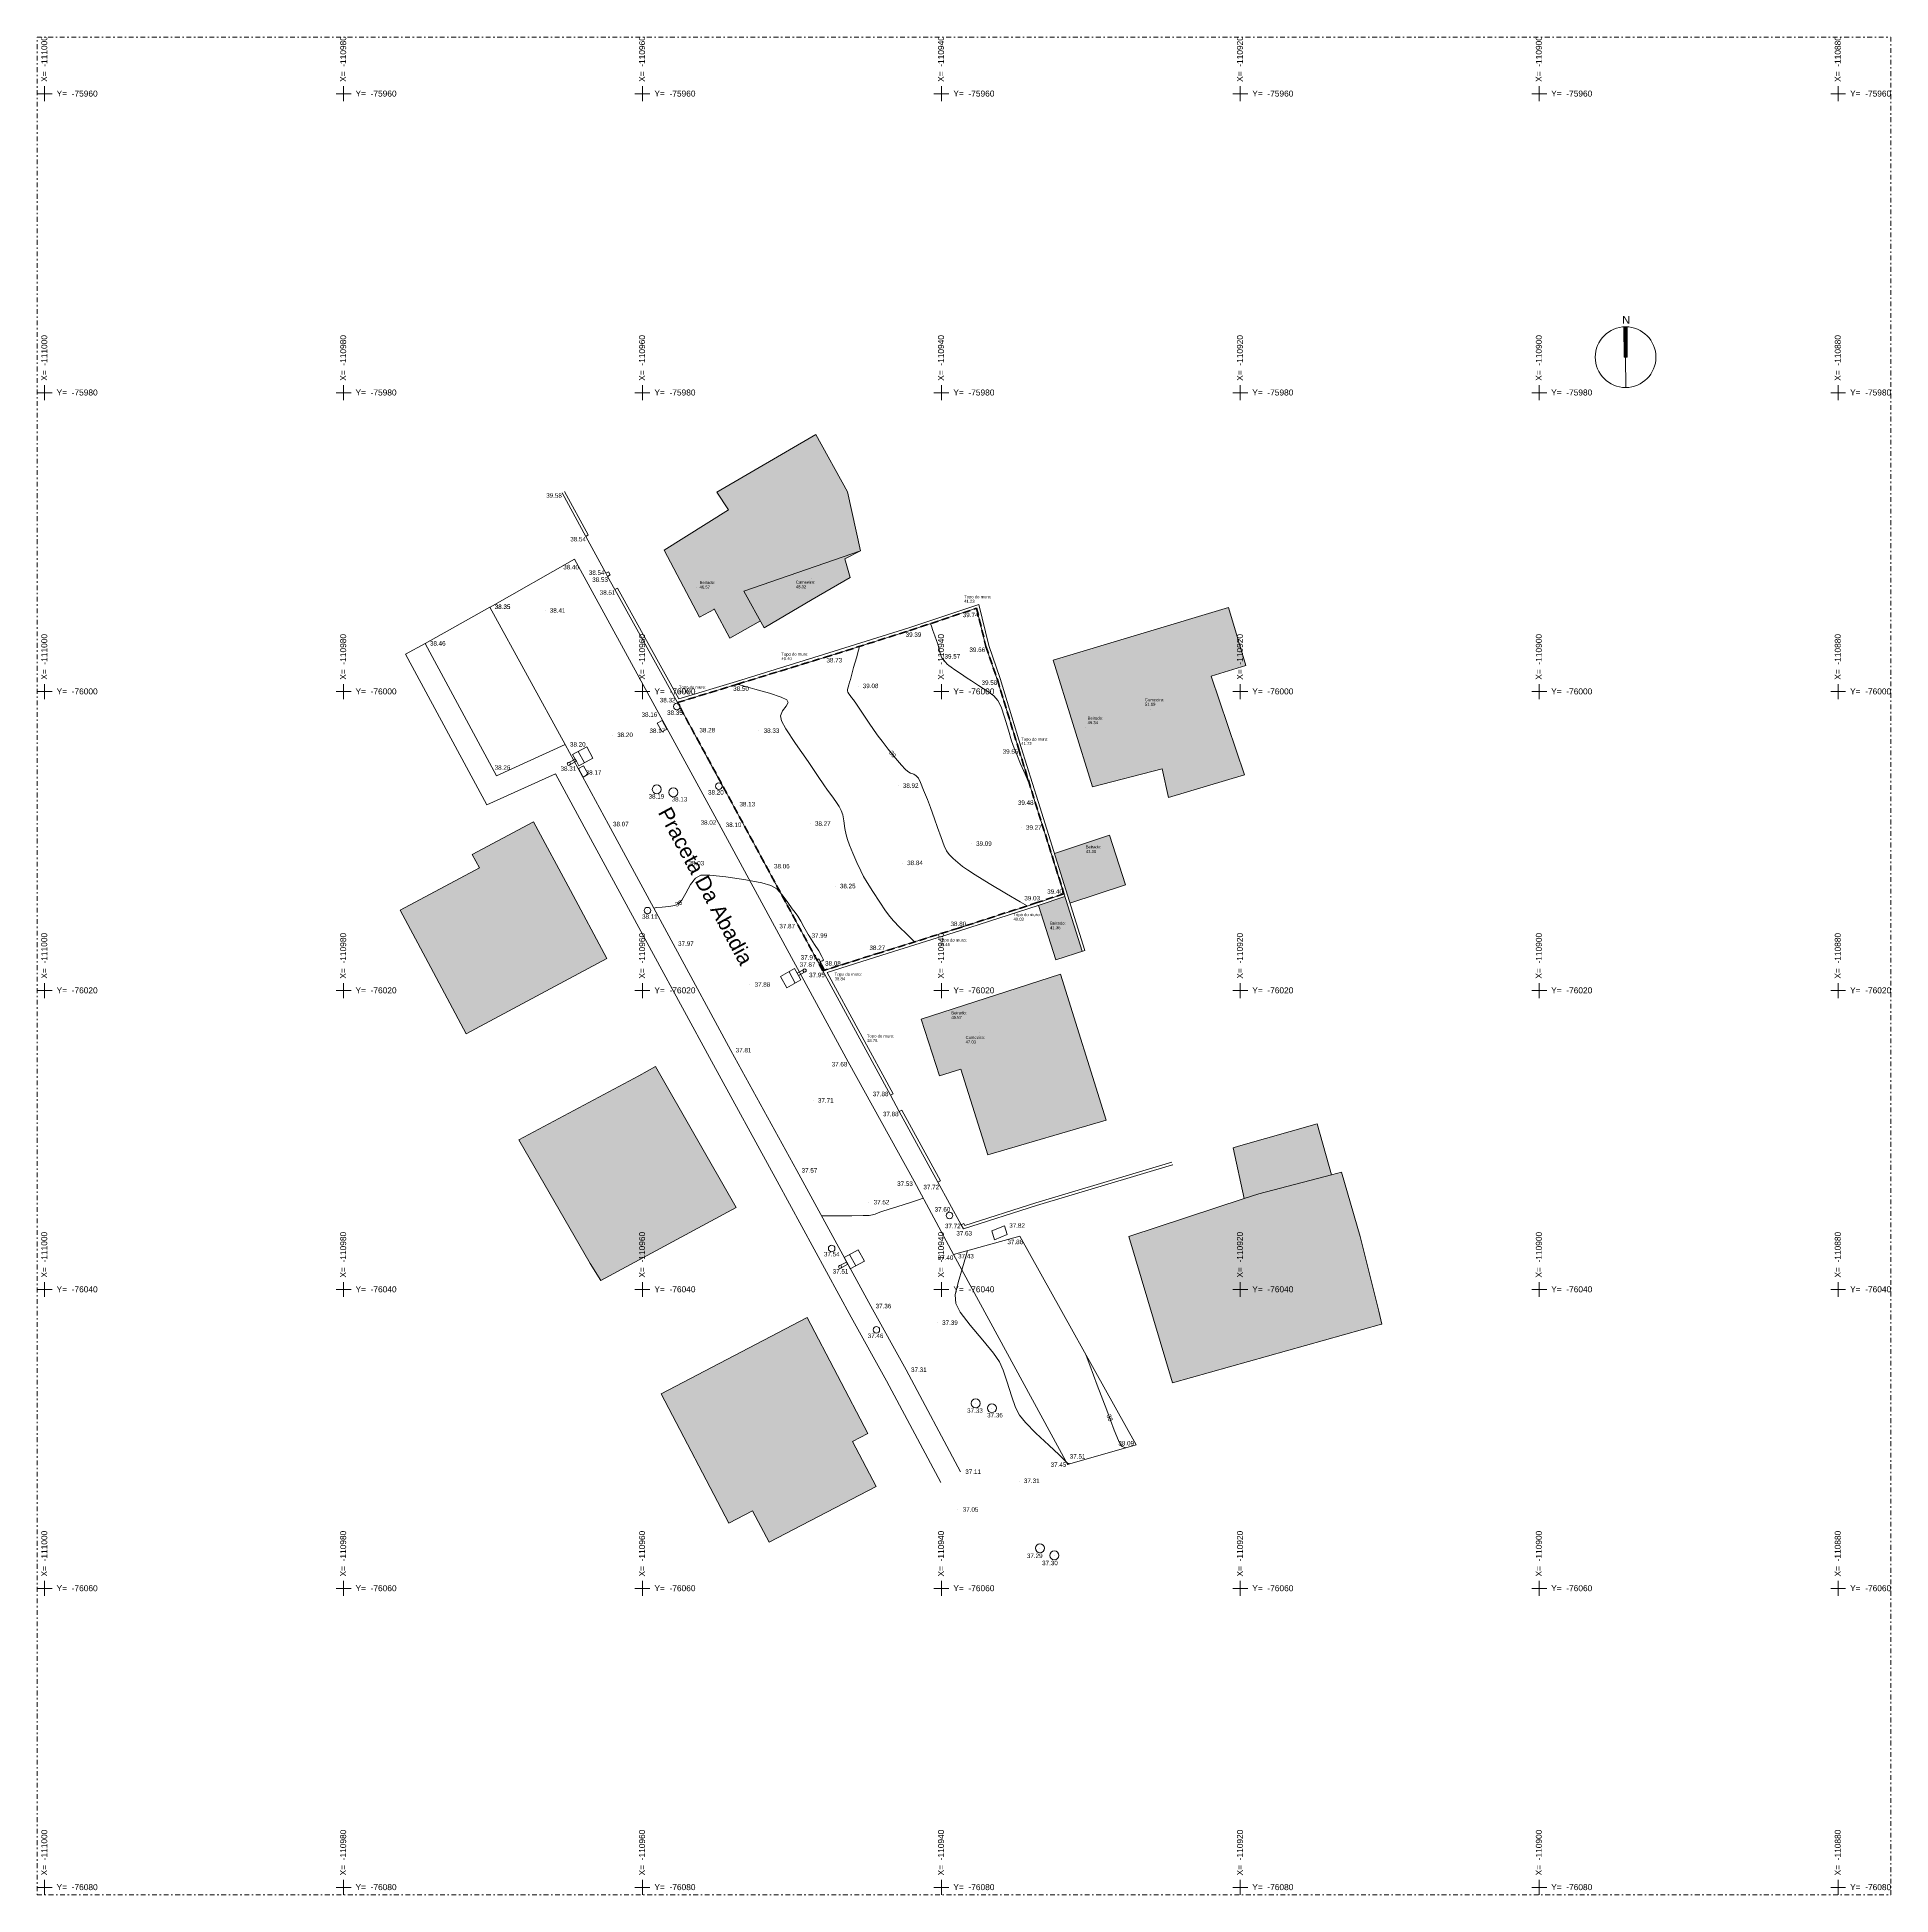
# Model space of a CAD drawing. Header units: metres. Extents: x -111189 to -108577, y -72951 to -72647.
# Drawn here: x -109288.6 to -109164.5, y -72951.2 to -72826.9 of the extents above; entities that cross this region are included whole.
import ezdxf
from ezdxf.xclip import XClip

# ---------------------------------------------------------------- set-up
doc = ezdxf.new("R2010")
doc.units = ezdxf.units.M
doc.header["$MEASUREMENT"] = 0
doc.header["$XCLIPFRAME"] = 2
for name, pattern in [('ACAD_ISO10W100', [18, 12, -3, 0, -3]), ('Dot & Dashed', [0.670278, 0.3175, -0.176389, 0, -0.176389]), ('TRAZOS', [0.75, 0.5, -0.25])]:
    doc.linetypes.add(name, pattern=pattern)
for name, color, linetype in [('00 - DESENHO 2D', 7, 'Continuous'), ('15 - IMAGENS', 7, 'Continuous'), ('Muro Não Confinante - MNC1_1_Caixa de Telecomunicações', 7, 'Continuous'), ('Muro Não Confinante - MNC1_1_Caixa de Visita', 7, 'Continuous'), ('Muro Não Confinante - MNC1_1_Cartografia', 7, 'Continuous'), ('Muro Não Confinante - MNC1_1_Contadores', 7, 'Continuous'), ('Muro Não Confinante - MNC1_1_CRUCES', 7, 'Continuous'), ('Muro Não Confinante - MNC1_1_CRUZ', 7, 'Continuous'), ('Muro Não Confinante - MNC1_1_CV-COTAS', 7, 'Continuous'), ('Muro Não Confinante - MNC1_1_CV-MESTRAS', 7, 'Continuous'), ('Muro Não Confinante - MNC1_1_CV-NORMAIS', 7, 'Continuous'), ('Muro Não Confinante - MNC1_1_Hatch', 7, 'Continuous'), ('Muro Não Confinante - MNC1_1_Iluminação', 7, 'Continuous'), ('Muro Não Confinante - MNC1_1_LEGENDA', 7, 'Continuous'), ('Muro Não Confinante - MNC1_1_limarruamento', 7, 'Continuous'), ('Muro Não Confinante - MNC1_1_limconstexist', 7, 'Continuous'), ('Muro Não Confinante - MNC1_1_limestacionamento', 7, 'Continuous'), ('Muro Não Confinante - MNC1_1_limlote', 7, 'Continuous'), ('Muro Não Confinante - MNC1_1_limmuro', 7, 'Continuous'), ('Muro Não Confinante - MNC1_1_limpasseio', 7, 'Continuous'), ('Muro Não Confinante - MNC1_1_PONTOS', 7, 'Continuous'), ('Muro Não Confinante - MNC1_1_PONTOS-Z', 7, 'Continuous'), ('Muro Não Confinante - MNC1_1_Sumidouro', 7, 'Continuous'), ('Muro Não Confinante - MNC1_1_txtcota', 7, 'Continuous'), ('Muro Não Confinante - MNC1_1_txttoponimia', 7, 'Continuous')]:
    doc.layers.add(name, color=color, linetype=linetype)
doc.styles.add('ESTILO_GERADO_5', font='arial.ttf')

# ---------------------------------------------------------------- blocks, each defined once
blk = doc.blocks.new('Desenho_1_1', base_point=(1711.94, 3129.32))
at = {"layer": 'Muro Não Confinante - MNC1_1_Hatch', "linetype": 'Continuous', "lineweight": 18}
for points in [[(-109234.34, -72857.31), (-109236.45, -72853.48), (-109243.08, -72857.34), (-109242.31, -72858.52), (-109246.6, -72861.22), (-109244.25, -72865.69), (-109243.25, -72865.16), (-109242.21, -72867.11), (-109240.17, -72865.94), (-109241.28, -72863.95), (-109233.48, -72861.26)], [(-109241.28, -72863.95), (-109239.92, -72866.41), (-109236.71, -72864.52), (-109234.17, -72863.04), (-109234.53, -72861.8), (-109233.48, -72861.26)], [(-109210.02, -72869.64), (-109207.7, -72868.94), (-109208.86, -72865.06), (-109220.58, -72868.57), (-109217.95, -72877.04), (-109213.29, -72875.84), (-109212.86, -72877.76), (-109207.79, -72876.24)], [(-109252.88, -72883.99), (-109255.36, -72879.38), (-109259.45, -72881.57), (-109258.97, -72882.47), (-109264.27, -72885.31), (-109262.4, -72888.8), (-109259.85, -72893.57), (-109250.45, -72888.53)], [(-109216.81, -72880.29), (-109220.5, -72881.5), (-109219.46, -72884.82), (-109215.75, -72883.6)], [(-109219.8, -72884.39), (-109221.57, -72884.98), (-109220.41, -72888.62), (-109218.65, -72888.05)], [(-109220.09, -72889.58), (-109229.41, -72892.59), (-109228.19, -72896.39), (-109226.75, -72895.93), (-109224.96, -72901.67), (-109217.04, -72899.34)], [(-109247.18, -72895.76), (-109248.3, -72896.38), (-109256.33, -72900.67), (-109251.57, -72908.93), (-109250.84, -72910.08), (-109241.78, -72905.2)], [(-109202.92, -72899.6), (-109208.17, -72901.09), (-109208.54, -72901.2), (-109207.8, -72904.59), (-109206.81, -72904.27), (-109201.95, -72903)], [(-109200.24, -72906.44), (-109200.69, -72904.9), (-109201.3, -72902.83), (-109201.95, -72903), (-109206.81, -72904.27), (-109207.8, -72904.59), (-109215.51, -72907.13), (-109212.6, -72916.93), (-109198.61, -72913), (-109198.58, -72912.99), (-109198.8, -72912.12), (-109200.04, -72907.14)], [(-109237.05, -72912.55), (-109246.81, -72917.65), (-109242.28, -72926.31), (-109240.69, -72925.48), (-109239.58, -72927.59), (-109232.43, -72923.86), (-109234.01, -72920.84), (-109232.99, -72920.31)]]:
    blk.add_hatch(color=252, dxfattribs=at).paths.add_polyline_path(points)
at = {"layer": 'Muro Não Confinante - MNC1_1_Caixa de Telecomunicações', "color": 7, "linetype": 'Continuous', "lineweight": 18}
for p, q in [((-109224.69, -72906.76), (-109223.83, -72906.42)), ((-109224.69, -72906.76), (-109224.51, -72907.35)), ((-109224.51, -72907.35), (-109223.66, -72907.01)), ((-109223.83, -72906.42), (-109223.66, -72907.01))]:
    blk.add_line(p, q, dxfattribs=at)
at = {"layer": 'Muro Não Confinante - MNC1_1_Caixa de Visita', "color": 7, "linetype": 'Continuous', "lineweight": 18}
for centre, radius in [((-109245.76, -72871.67), 0.22), ((-109247.1, -72877.22), 0.3), ((-109245.99, -72877.42), 0.3), ((-109242.95, -72877), 0.22), ((-109247.72, -72885.33), 0.22), ((-109227.52, -72905.72), 0.22), ((-109235.4, -72907.93), 0.22), ((-109232.41, -72913.38), 0.22), ((-109225.77, -72918.3), 0.3), ((-109224.68, -72918.62), 0.3), ((-109221.47, -72927.99), 0.3), ((-109220.5, -72928.47), 0.3)]:
    blk.add_circle(centre, radius, dxfattribs=at)
at = {"layer": 'Muro Não Confinante - MNC1_1_Cartografia', "color": 251, "linetype": 'Continuous', "lineweight": 18, "flags": 128}
blk.add_lwpolyline([(-109212.57, -72902.33), (-109212.6, -72902.34), (-109221.69, -72905.06)], dxfattribs=at)
at = {"layer": 'Muro Não Confinante - MNC1_1_Contadores', "color": 7, "linetype": 'Continuous', "lineweight": 18}
for p, q in [((-109236.38, -72888.62), (-109236.25, -72888.55)), ((-109236.38, -72888.62), (-109236, -72889.36)), ((-109236.25, -72888.55), (-109235.85, -72889.31))]:
    blk.add_line(p, q, dxfattribs=at)
at = {"layer": 'Muro Não Confinante - MNC1_1_CRUZ', "color": 7, "linetype": 'Continuous', "lineweight": 18}
for p, q in [((-109288.06, -72831.18), (-109288.06, -72830.18)), ((-109268.06, -72831.18), (-109268.06, -72830.18)), ((-109248.06, -72831.18), (-109248.06, -72830.18)), ((-109228.06, -72831.18), (-109228.06, -72830.18)), ((-109208.06, -72831.18), (-109208.06, -72830.18)), ((-109188.06, -72831.18), (-109188.06, -72830.18)), ((-109168.06, -72831.18), (-109168.06, -72830.18)), ((-109288.56, -72830.68), (-109287.56, -72830.68)), ((-109268.56, -72830.68), (-109267.56, -72830.68)), ((-109248.56, -72830.68), (-109247.56, -72830.68)), ((-109228.56, -72830.68), (-109227.56, -72830.68)), ((-109208.56, -72830.68), (-109207.56, -72830.68)), ((-109188.56, -72830.68), (-109187.56, -72830.68)), ((-109168.56, -72830.68), (-109167.56, -72830.68)), ((-109288.56, -72850.68), (-109287.56, -72850.68)), ((-109288.06, -72851.18), (-109288.06, -72850.18)), ((-109268.56, -72850.68), (-109267.56, -72850.68)), ((-109268.06, -72851.18), (-109268.06, -72850.18)), ((-109248.56, -72850.68), (-109247.56, -72850.68)), ((-109248.06, -72851.18), (-109248.06, -72850.18)), ((-109228.56, -72850.68), (-109227.56, -72850.68)), ((-109228.06, -72851.18), (-109228.06, -72850.18)), ((-109208.56, -72850.68), (-109207.56, -72850.68)), ((-109208.06, -72851.18), (-109208.06, -72850.18)), ((-109188.56, -72850.68), (-109187.56, -72850.68)), ((-109188.06, -72851.18), (-109188.06, -72850.18)), ((-109168.56, -72850.68), (-109167.56, -72850.68)), ((-109168.06, -72851.18), (-109168.06, -72850.18)), ((-109288.56, -72870.68), (-109287.56, -72870.68)), ((-109288.06, -72871.18), (-109288.06, -72870.18)), ((-109268.56, -72870.68), (-109267.56, -72870.68)), ((-109268.06, -72871.18), (-109268.06, -72870.18)), ((-109248.56, -72870.68), (-109247.56, -72870.68)), ((-109248.06, -72871.18), (-109248.06, -72870.18)), ((-109228.56, -72870.68), (-109227.56, -72870.68)), ((-109228.06, -72871.18), (-109228.06, -72870.18)), ((-109208.56, -72870.68), (-109207.56, -72870.68)), ((-109208.06, -72871.18), (-109208.06, -72870.18)), ((-109188.56, -72870.68), (-109187.56, -72870.68)), ((-109188.06, -72871.18), (-109188.06, -72870.18)), ((-109168.56, -72870.68), (-109167.56, -72870.68)), ((-109168.06, -72871.18), (-109168.06, -72870.18)), ((-109288.56, -72890.68), (-109287.56, -72890.68)), ((-109288.06, -72891.18), (-109288.06, -72890.18)), ((-109268.56, -72890.68), (-109267.56, -72890.68)), ((-109268.06, -72891.18), (-109268.06, -72890.18)), ((-109248.56, -72890.68), (-109247.56, -72890.68)), ((-109248.06, -72891.18), (-109248.06, -72890.18)), ((-109228.56, -72890.68), (-109227.56, -72890.68)), ((-109228.06, -72891.18), (-109228.06, -72890.18)), ((-109208.56, -72890.68), (-109207.56, -72890.68)), ((-109208.06, -72891.18), (-109208.06, -72890.18)), ((-109188.56, -72890.68), (-109187.56, -72890.68)), ((-109188.06, -72891.18), (-109188.06, -72890.18)), ((-109168.56, -72890.68), (-109167.56, -72890.68)), ((-109168.06, -72891.18), (-109168.06, -72890.18)), ((-109288.56, -72910.68), (-109287.56, -72910.68)), ((-109288.06, -72911.18), (-109288.06, -72910.18)), ((-109268.56, -72910.68), (-109267.56, -72910.68)), ((-109268.06, -72911.18), (-109268.06, -72910.18)), ((-109248.56, -72910.68), (-109247.56, -72910.68)), ((-109248.06, -72911.18), (-109248.06, -72910.18)), ((-109228.56, -72910.68), (-109227.56, -72910.68)), ((-109228.06, -72911.18), (-109228.06, -72910.18)), ((-109208.56, -72910.68), (-109207.56, -72910.68)), ((-109208.06, -72911.18), (-109208.06, -72910.18)), ((-109188.56, -72910.68), (-109187.56, -72910.68)), ((-109188.06, -72911.18), (-109188.06, -72910.18)), ((-109168.56, -72910.68), (-109167.56, -72910.68)), ((-109168.06, -72911.18), (-109168.06, -72910.18)), ((-109288.56, -72930.68), (-109287.56, -72930.68)), ((-109288.06, -72931.18), (-109288.06, -72930.18)), ((-109268.56, -72930.68), (-109267.56, -72930.68)), ((-109268.06, -72931.18), (-109268.06, -72930.18)), ((-109248.56, -72930.68), (-109247.56, -72930.68)), ((-109248.06, -72931.18), (-109248.06, -72930.18)), ((-109228.56, -72930.68), (-109227.56, -72930.68)), ((-109228.06, -72931.18), (-109228.06, -72930.18)), ((-109208.56, -72930.68), (-109207.56, -72930.68)), ((-109208.06, -72931.18), (-109208.06, -72930.18)), ((-109188.56, -72930.68), (-109187.56, -72930.68)), ((-109188.06, -72931.18), (-109188.06, -72930.18)), ((-109168.56, -72930.68), (-109167.56, -72930.68)), ((-109168.06, -72931.18), (-109168.06, -72930.18)), ((-109288.56, -72950.68), (-109287.56, -72950.68)), ((-109288.06, -72951.18), (-109288.06, -72950.18)), ((-109268.56, -72950.68), (-109267.56, -72950.68)), ((-109268.06, -72951.18), (-109268.06, -72950.18)), ((-109248.56, -72950.68), (-109247.56, -72950.68)), ((-109248.06, -72951.18), (-109248.06, -72950.18)), ((-109228.56, -72950.68), (-109227.56, -72950.68)), ((-109228.06, -72951.18), (-109228.06, -72950.18)), ((-109208.56, -72950.68), (-109207.56, -72950.68)), ((-109208.06, -72951.18), (-109208.06, -72950.18)), ((-109188.56, -72950.68), (-109187.56, -72950.68)), ((-109188.06, -72951.18), (-109188.06, -72950.18)), ((-109168.56, -72950.68), (-109167.56, -72950.68)), ((-109168.06, -72951.18), (-109168.06, -72950.18))]:
    blk.add_line(p, q, dxfattribs=at)
at = {"layer": 'Muro Não Confinante - MNC1_1_CV-MESTRAS', "color": 32, "linetype": 'Continuous', "lineweight": 18, "flags": 128}
for points in [[(-109233.54, -72867.66), (-109233.61, -72867.91), (-109233.75, -72868.42), (-109233.93, -72869.06), (-109234.07, -72869.59), (-109234.15, -72869.87), (-109234.2, -72870.05), (-109234.25, -72870.22), (-109234.3, -72870.39), (-109234.34, -72870.53), (-109234.34, -72870.63), (-109234.31, -72870.72), (-109234.25, -72870.82), (-109234.16, -72870.93), (-109234.07, -72871.06), (-109233.95, -72871.22), (-109233.75, -72871.52), (-109233.39, -72872.05), (-109232.94, -72872.71), (-109232.56, -72873.28), (-109232.29, -72873.65), (-109232.02, -72874), (-109231.61, -72874.52), (-109231.12, -72875.12), (-109230.72, -72875.6), (-109230.49, -72875.87), (-109230.31, -72876.03), (-109230.12, -72876.13), (-109229.91, -72876.21), (-109229.74, -72876.31), (-109229.6, -72876.47), (-109229.46, -72876.75), (-109229.25, -72877.26), (-109229, -72877.89), (-109228.79, -72878.44), (-109228.65, -72878.81), (-109228.51, -72879.19), (-109228.31, -72879.77), (-109228.08, -72880.44), (-109227.88, -72881), (-109227.72, -72881.33), (-109227.53, -72881.57), (-109227.27, -72881.84), (-109226.96, -72882.12), (-109226.65, -72882.38), (-109226.32, -72882.61), (-109225.8, -72882.94), (-109224.86, -72883.51), (-109223.7, -72884.2), (-109222.78, -72884.75), (-109222.33, -72885.02)], [(-109247.3, -72885.16), (-109247.12, -72885.13), (-109246.75, -72885.09), (-109246.29, -72885.05), (-109245.9, -72884.98), (-109245.65, -72884.86), (-109245.43, -72884.63), (-109245.16, -72884.17), (-109244.84, -72883.59), (-109244.52, -72883.15), (-109244.16, -72882.96), (-109243.56, -72882.95), (-109242.48, -72883.08), (-109241.15, -72883.28), (-109240.07, -72883.48), (-109239.47, -72883.64), (-109239.08, -72883.87), (-109238.71, -72884.28), (-109238.34, -72884.78), (-109238.04, -72885.2), (-109237.84, -72885.46), (-109237.67, -72885.7), (-109237.47, -72886.04), (-109237.26, -72886.42), (-109237.09, -72886.72), (-109236.99, -72886.89), (-109236.97, -72886.92), (-109236.95, -72886.95), (-109236.93, -72886.99), (-109236.91, -72887.02), (-109236.89, -72887.05), (-109236.77, -72887.23), (-109236.55, -72887.59), (-109236.27, -72888.03), (-109236.05, -72888.39), (-109235.96, -72888.57), (-109235.95, -72888.65), (-109236.01, -72888.7), (-109236.11, -72888.72), (-109236.18, -72888.74), (-109236.2, -72888.78), (-109236.18, -72888.85), (-109236.11, -72888.98), (-109236.02, -72889.13), (-109235.94, -72889.25), (-109235.91, -72889.31)], [(-109218.37, -72915.09), (-109218.12, -72915.74), (-109217.63, -72917.08), (-109217, -72918.76), (-109216.49, -72920.1), (-109216.22, -72920.78), (-109216.08, -72921.07), (-109215.96, -72921.19), (-109215.85, -72921.22), (-109215.77, -72921.24), (-109215.72, -72921.27)]]:
    blk.add_lwpolyline(points, dxfattribs=at)
at = {"layer": 'Muro Não Confinante - MNC1_1_CV-NORMAIS', "color": 31, "linetype": 'Continuous', "lineweight": 18, "flags": 128}
for points in [[(-109228.78, -72866.14), (-109228.73, -72866.29), (-109228.63, -72866.58), (-109228.5, -72866.94), (-109228.39, -72867.25), (-109228.33, -72867.43), (-109228.28, -72867.58), (-109228.23, -72867.78), (-109228.18, -72868), (-109228.13, -72868.18), (-109228.08, -72868.3), (-109228.02, -72868.41), (-109227.92, -72868.54), (-109227.79, -72868.7), (-109227.68, -72868.83), (-109227.56, -72868.94), (-109227.41, -72869.05), (-109227.15, -72869.22), (-109226.84, -72869.43), (-109226.55, -72869.61), (-109226.33, -72869.77), (-109226.05, -72869.96), (-109225.58, -72870.26), (-109225.02, -72870.62), (-109224.56, -72870.96), (-109224.28, -72871.27), (-109224.07, -72871.69), (-109223.83, -72872.39), (-109223.58, -72873.26), (-109223.36, -72873.98), (-109223.19, -72874.45), (-109223.02, -72874.89), (-109222.76, -72875.5), (-109222.46, -72876.21), (-109222.22, -72876.77), (-109222.1, -72877.05)], [(-109241.71, -72870.18), (-109241.33, -72870.3), (-109240.54, -72870.51), (-109239.55, -72870.79), (-109238.77, -72871.04), (-109238.4, -72871.22), (-109238.32, -72871.41), (-109238.45, -72871.66), (-109238.69, -72871.97), (-109238.83, -72872.29), (-109238.76, -72872.63), (-109238.46, -72873.17), (-109237.81, -72874.15), (-109236.98, -72875.36), (-109236.3, -72876.35), (-109235.93, -72876.91), (-109235.67, -72877.28), (-109235.4, -72877.65), (-109235.12, -72878.03), (-109234.9, -72878.36), (-109234.76, -72878.62), (-109234.66, -72878.91), (-109234.59, -72879.33), (-109234.51, -72879.83), (-109234.43, -72880.26), (-109234.35, -72880.58), (-109234.21, -72880.94), (-109233.99, -72881.48), (-109233.71, -72882.11), (-109233.46, -72882.66), (-109233.26, -72883.05), (-109233.02, -72883.45), (-109232.64, -72884.05), (-109232.18, -72884.76), (-109231.79, -72885.35), (-109231.52, -72885.72), (-109231.26, -72886.02), (-109230.86, -72886.43), (-109230.4, -72886.88), (-109230.03, -72887.23), (-109229.85, -72887.42)], [(-109236.08, -72905.75), (-109235.72, -72905.74), (-109234.98, -72905.74), (-109234.05, -72905.74), (-109233.3, -72905.73), (-109232.89, -72905.72), (-109232.66, -72905.69), (-109232.49, -72905.63), (-109232.34, -72905.57), (-109232.17, -72905.5), (-109231.97, -72905.43), (-109231.62, -72905.32), (-109230.98, -72905.12), (-109230.2, -72904.87), (-109229.59, -72904.67), (-109229.28, -72904.57)], [(-109219.5, -72922.35), (-109219.53, -72922.33), (-109219.55, -72922.33), (-109219.59, -72922.31), (-109219.67, -72922.25), (-109219.83, -72922.09), (-109220.18, -72921.75), (-109220.87, -72921.1), (-109221.73, -72920.29), (-109222.43, -72919.58), (-109222.83, -72919.09), (-109223.1, -72918.57), (-109223.37, -72917.79), (-109223.65, -72916.88), (-109223.92, -72916.08), (-109224.18, -72915.52), (-109224.57, -72914.94), (-109225.28, -72914.07), (-109226.13, -72913.06), (-109226.8, -72912.19), (-109227.09, -72911.61), (-109227.13, -72911.04), (-109226.94, -72910.2), (-109226.65, -72909.24), (-109226.42, -72908.47), (-109226.32, -72908.08)]]:
    blk.add_lwpolyline(points, dxfattribs=at)
at = {"layer": 'Muro Não Confinante - MNC1_1_Iluminação', "color": 7, "linetype": 'Continuous', "lineweight": 18}
for p, q in [((-109251.78, -72874.37), (-109252.73, -72874.88)), ((-109252.73, -72874.88), (-109252.56, -72875.19)), ((-109252.36, -72874.68), (-109251.94, -72875.44)), ((-109251.37, -72875.13), (-109251.78, -72874.37)), ((-109252.56, -72875.19), (-109252.97, -72875.41)), ((-109252.89, -72875.56), (-109252.48, -72875.34)), ((-109252.48, -72875.34), (-109252.31, -72875.64)), ((-109252.31, -72875.64), (-109251.37, -72875.13)), ((-109237.88, -72889.21), (-109238.83, -72889.73)), ((-109238.83, -72889.73), (-109238.41, -72890.49)), ((-109237.84, -72890.18), (-109238.25, -72889.42)), ((-109237.71, -72889.52), (-109237.88, -72889.21)), ((-109237.31, -72889.3), (-109237.71, -72889.52)), ((-109237.63, -72889.67), (-109237.22, -72889.45)), ((-109237.47, -72889.97), (-109237.63, -72889.67)), ((-109238.41, -72890.49), (-109237.47, -72889.97)), ((-109233.62, -72908.02), (-109234.57, -72908.53)), ((-109234.57, -72908.53), (-109234.41, -72908.84)), ((-109234.2, -72908.33), (-109233.79, -72909.09)), ((-109233.21, -72908.78), (-109233.62, -72908.02)), ((-109234.41, -72908.84), (-109234.81, -72909.06)), ((-109234.73, -72909.21), (-109234.32, -72908.99)), ((-109234.32, -72908.99), (-109234.16, -72909.29)), ((-109234.16, -72909.29), (-109233.21, -72908.78))]:
    blk.add_line(p, q, dxfattribs=at)
at = {"layer": 'Muro Não Confinante - MNC1_1_Iluminação', "color": 7, "linetype": 'Continuous', "lineweight": 18, "flags": 128}
for points in [[(-109252.56, -72875.19), (-109252.48, -72875.34)], [(-109237.63, -72889.67), (-109237.71, -72889.52)], [(-109234.41, -72908.84), (-109234.32, -72908.99)]]:
    blk.add_lwpolyline(points, dxfattribs=at)
at = {"layer": 'Muro Não Confinante - MNC1_1_Iluminação', "color": 7, "linetype": 'Continuous', "lineweight": 18}
for centre, start, end in [((-109252.99, -72875.51), 155.3101, 261.5703), ((-109252.99, -72875.51), 81.5703, 155.3101), ((-109252.99, -72875.51), 261.5703, 335.3101), ((-109252.99, -72875.51), 335.3101, 81.5703), ((-109237.21, -72889.34), 155.4699, 261.7301), ((-109237.21, -72889.34), 81.7301, 155.4699), ((-109237.21, -72889.34), 261.7301, 335.4699), ((-109237.21, -72889.34), 335.4699, 81.7301), ((-109234.83, -72909.16), 155.3101, 261.5703), ((-109234.83, -72909.16), 81.5703, 155.3101), ((-109234.83, -72909.16), 261.5703, 335.3101), ((-109234.83, -72909.16), 335.3101, 81.5703)]:
    blk.add_arc(centre, 0.106, start, end, dxfattribs=at)
at = {"layer": 'Muro Não Confinante - MNC1_1_LEGENDA', "color": 253, "linetype": 'Continuous', "lineweight": 18}
for p, q in [((-109182.39, -72846.48), (-109182.18, -72846.27)), ((-109182.39, -72846.44), (-109182.22, -72846.27)), ((-109182.39, -72846.41), (-109182.25, -72846.27)), ((-109182.39, -72846.37), (-109182.29, -72846.27)), ((-109182.39, -72846.34), (-109182.33, -72846.27)), ((-109182.39, -72846.3), (-109182.36, -72846.27)), ((-109182.39, -72846.51), (-109182.18, -72846.31)), ((-109182.39, -72846.55), (-109182.18, -72846.35)), ((-109182.39, -72846.59), (-109182.18, -72846.38)), ((-109182.39, -72846.62), (-109182.18, -72846.42)), ((-109182.39, -72846.66), (-109182.18, -72846.45)), ((-109182.39, -72846.69), (-109182.18, -72846.49)), ((-109182.39, -72846.73), (-109182.18, -72846.53)), ((-109182.38, -72846.77), (-109182.18, -72846.56)), ((-109182.38, -72846.8), (-109182.18, -72846.6)), ((-109182.38, -72846.84), (-109182.18, -72846.63)), ((-109182.38, -72846.87), (-109182.18, -72846.67)), ((-109182.38, -72846.91), (-109182.18, -72846.7)), ((-109182.38, -72846.94), (-109182.18, -72846.74)), ((-109182.38, -72846.98), (-109182.18, -72846.78)), ((-109182.38, -72847.02), (-109182.18, -72846.81)), ((-109182.38, -72847.05), (-109182.18, -72846.85)), ((-109182.38, -72847.09), (-109182.18, -72846.88)), ((-109182.38, -72847.12), (-109182.18, -72846.92)), ((-109182.38, -72847.16), (-109182.18, -72846.96)), ((-109182.38, -72847.2), (-109182.18, -72846.99)), ((-109182.38, -72847.23), (-109182.18, -72847.03)), ((-109182.38, -72847.27), (-109182.18, -72847.06)), ((-109182.38, -72847.3), (-109182.18, -72847.1)), ((-109182.38, -72847.34), (-109182.18, -72847.14)), ((-109182.38, -72847.37), (-109182.18, -72847.17)), ((-109182.38, -72847.41), (-109182.18, -72847.21)), ((-109182.38, -72847.45), (-109182.18, -72847.24)), ((-109182.38, -72847.48), (-109182.18, -72847.28)), ((-109182.38, -72847.52), (-109182.18, -72847.31)), ((-109182.38, -72847.55), (-109182.18, -72847.35)), ((-109182.38, -72847.59), (-109182.18, -72847.39)), ((-109182.38, -72847.63), (-109182.18, -72847.42)), ((-109182.38, -72847.66), (-109182.18, -72847.46)), ((-109182.38, -72847.7), (-109182.18, -72847.49)), ((-109182.38, -72847.73), (-109182.18, -72847.53)), ((-109182.38, -72847.77), (-109182.18, -72847.57)), ((-109182.38, -72847.8), (-109182.18, -72847.6)), ((-109182.38, -72847.84), (-109182.18, -72847.64)), ((-109182.38, -72847.88), (-109182.18, -72847.67)), ((-109182.38, -72847.91), (-109182.18, -72847.71)), ((-109182.38, -72847.95), (-109182.18, -72847.74)), ((-109182.38, -72847.98), (-109182.18, -72847.78)), ((-109182.38, -72848.02), (-109182.18, -72847.82)), ((-109182.38, -72848.06), (-109182.18, -72847.85)), ((-109182.38, -72848.09), (-109182.18, -72847.89)), ((-109182.38, -72848.13), (-109182.18, -72847.92)), ((-109182.38, -72848.16), (-109182.18, -72847.96)), ((-109182.38, -72848.2), (-109182.18, -72848)), ((-109182.38, -72848.23), (-109182.18, -72848.03)), ((-109182.38, -72848.27), (-109182.18, -72848.07)), ((-109182.37, -72848.3), (-109182.18, -72848.1)), ((-109182.34, -72848.3), (-109182.18, -72848.14)), ((-109182.3, -72848.3), (-109182.18, -72848.17)), ((-109182.26, -72848.3), (-109182.18, -72848.21)), ((-109182.23, -72848.3), (-109182.18, -72848.25)), ((-109182.19, -72848.3), (-109182.17, -72848.28))]:
    blk.add_line(p, q, dxfattribs=at)
at = {"layer": 'Muro Não Confinante - MNC1_1_LEGENDA', "color": 7, "linetype": 'Continuous', "lineweight": 18}
for p, q in [((-109182.38, -72848.3), (-109182.39, -72846.28)), ((-109182.17, -72848.3), (-109182.18, -72846.27)), ((-109182.38, -72848.3), (-109182.17, -72848.3)), ((-109182.27, -72850.33), (-109182.28, -72848.3)), ((-109182.06, -72850.33), (-109182.06, -72850.32))]:
    blk.add_line(p, q, dxfattribs=at)
blk.add_circle((-109182.28, -72848.3), 2.03, dxfattribs=at)
at = {"layer": 'Muro Não Confinante - MNC1_1_limarruamento', "color": 7, "linetype": 'Continuous', "lineweight": 18}
for p, q in [((-109258.26, -72865.02), (-109252.61, -72861.82)), ((-109252.61, -72861.82), (-109246.96, -72872.13)), ((-109246.96, -72872.13), (-109243.08, -72879.26)), ((-109250.34, -72879.56), (-109253.23, -72874.22)), ((-109251.66, -72880.27), (-109253.88, -72876.17)), ((-109246, -72887.56), (-109250.34, -72879.56)), ((-109243.08, -72879.26), (-109239.22, -72886.38)), ((-109247.32, -72888.27), (-109251.66, -72880.27)), ((-109239.22, -72886.38), (-109234.29, -72895.44)), ((-109243.45, -72895.4), (-109247.32, -72888.27)), ((-109242.14, -72894.68), (-109246, -72887.56)), ((-109237.73, -72902.72), (-109242.14, -72894.68)), ((-109239.05, -72903.44), (-109243.45, -72895.4)), ((-109234.29, -72895.44), (-109229.89, -72903.44)), ((-109234.09, -72912.53), (-109239.05, -72903.44)), ((-109232.78, -72911.8), (-109237.73, -72902.72)), ((-109229.89, -72903.44), (-109227.24, -72908.34)), ((-109227.24, -72908.34), (-109219.61, -72922.41)), ((-109230.41, -72916.06), (-109232.78, -72911.8)), ((-109231.73, -72916.78), (-109234.09, -72912.53)), ((-109228.1, -72923.59), (-109231.73, -72916.78)), ((-109226.77, -72922.88), (-109230.41, -72916.06))]:
    blk.add_line(p, q, dxfattribs=at)
at = {"layer": 'Muro Não Confinante - MNC1_1_limconstexist', "color": 7, "linetype": 'Continuous', "lineweight": 18}
for p, q in [((-109243.08, -72857.34), (-109236.45, -72853.48)), ((-109236.45, -72853.48), (-109234.34, -72857.31)), ((-109242.31, -72858.52), (-109243.08, -72857.34)), ((-109234.34, -72857.31), (-109233.48, -72861.26)), ((-109246.6, -72861.22), (-109242.31, -72858.52)), ((-109246.6, -72861.22), (-109244.25, -72865.69)), ((-109241.28, -72863.95), (-109233.48, -72861.26)), ((-109233.48, -72861.26), (-109234.53, -72861.8)), ((-109234.53, -72861.8), (-109234.17, -72863.04)), ((-109234.17, -72863.04), (-109236.71, -72864.52)), ((-109241.28, -72863.95), (-109239.92, -72866.41)), ((-109236.71, -72864.52), (-109239.92, -72866.41)), ((-109220.58, -72868.57), (-109208.86, -72865.06)), ((-109208.86, -72865.06), (-109207.7, -72868.94)), ((-109244.25, -72865.69), (-109243.25, -72865.16)), ((-109243.27, -72865.13), (-109242.21, -72867.11)), ((-109242.21, -72867.11), (-109240.17, -72865.94)), ((-109220.58, -72868.57), (-109217.95, -72877.04)), ((-109207.7, -72868.94), (-109210.02, -72869.64)), ((-109210.02, -72869.64), (-109207.79, -72876.24)), ((-109213.29, -72875.84), (-109217.95, -72877.04)), ((-109212.86, -72877.76), (-109213.29, -72875.84)), ((-109207.79, -72876.24), (-109212.86, -72877.76)), ((-109220.5, -72881.5), (-109216.81, -72880.29)), ((-109216.81, -72880.29), (-109215.75, -72883.6)), ((-109219.46, -72884.82), (-109215.75, -72883.6)), ((-109221.57, -72884.98), (-109220.41, -72888.62)), ((-109220.41, -72888.62), (-109218.46, -72887.99)), ((-109229.41, -72892.59), (-109220.09, -72889.58)), ((-109220.09, -72889.58), (-109217.04, -72899.34)), ((-109229.41, -72892.59), (-109228.19, -72896.39)), ((-109228.19, -72896.39), (-109226.75, -72895.93)), ((-109226.75, -72895.93), (-109224.96, -72901.67)), ((-109224.96, -72901.67), (-109217.04, -72899.34))]:
    blk.add_line(p, q, dxfattribs=at)
at = {"layer": 'Muro Não Confinante - MNC1_1_limconstexist', "color": 7, "linetype": 'Continuous', "lineweight": 18, "flags": 128}
for points in [[(-109250.45, -72888.53), (-109259.85, -72893.57), (-109262.4, -72888.8), (-109264.27, -72885.31), (-109258.97, -72882.47), (-109259.45, -72881.57), (-109255.36, -72879.38), (-109252.88, -72883.99)], [(-109241.78, -72905.2), (-109250.84, -72910.08), (-109251.57, -72908.93), (-109256.33, -72900.67), (-109248.3, -72896.38), (-109247.18, -72895.76)], [(-109201.95, -72903), (-109206.81, -72904.27), (-109207.8, -72904.59), (-109208.54, -72901.2), (-109208.17, -72901.09), (-109202.92, -72899.6)], [(-109207.8, -72904.59), (-109206.81, -72904.27), (-109201.95, -72903), (-109201.3, -72902.83), (-109200.69, -72904.9), (-109200.24, -72906.44), (-109200.04, -72907.14), (-109198.8, -72912.12), (-109198.58, -72912.99), (-109198.61, -72913), (-109212.6, -72916.93), (-109215.51, -72907.13)], [(-109232.43, -72923.86), (-109239.58, -72927.59), (-109240.69, -72925.48), (-109242.28, -72926.31), (-109246.81, -72917.65), (-109237.05, -72912.55), (-109232.99, -72920.31), (-109234.01, -72920.84)]]:
    blk.add_lwpolyline(points, close=True, dxfattribs=at)
at = {"layer": 'Muro Não Confinante - MNC1_1_limestacionamento', "color": 7, "linetype": 'Continuous', "lineweight": 18}
for p, q in [((-109262.6, -72867.46), (-109258.27, -72865.02)), ((-109258.27, -72865.02), (-109253.23, -72874.22)), ((-109257.82, -72876.32), (-109262.6, -72867.46)), ((-109258.48, -72878.26), (-109263.92, -72868.17)), ((-109253.23, -72874.22), (-109257.82, -72876.32)), ((-109253.88, -72876.17), (-109258.48, -72878.26)), ((-109222.82, -72907.12), (-109227.25, -72908.33)), ((-109215.03, -72921.08), (-109222.82, -72907.12)), ((-109219.63, -72922.38), (-109215.03, -72921.08))]:
    blk.add_line(p, q, dxfattribs=at)
at = {"layer": 'Muro Não Confinante - MNC1_1_limlote', "color": 1, "linetype": 'ACAD_ISO10W100', "lineweight": 18, "flags": 128}
blk.add_lwpolyline([(-109245.72, -72871.41), (-109241.71, -72870.18), (-109235.88, -72868.39), (-109230.17, -72866.59), (-109225.7, -72865.1), (-109225.08, -72867.66), (-109224.32, -72869.87), (-109222.91, -72874.47), (-109221.78, -72878.09), (-109219.86, -72884.2), (-109221.64, -72884.8), (-109226.91, -72886.5), (-109232.1, -72888.12), (-109236, -72889.36)], close=True, dxfattribs=at)
at = {"layer": 'Muro Não Confinante - MNC1_1_limmuro', "color": 7, "linetype": 'Continuous', "lineweight": 18}
for p, q in [((-109253.44, -72857.38), (-109251.86, -72860.29)), ((-109253.27, -72857.28), (-109251.69, -72860.19)), ((-109251.69, -72860.19), (-109251.86, -72860.29)), ((-109251.86, -72860.29), (-109250.52, -72862.76)), ((-109250.52, -72862.76), (-109250.34, -72862.66)), ((-109250.52, -72862.76), (-109250.41, -72862.97)), ((-109250.23, -72862.87), (-109250.41, -72862.97)), ((-109250.41, -72862.97), (-109249.91, -72863.85)), ((-109250.34, -72862.66), (-109250.23, -72862.87)), ((-109249.91, -72863.85), (-109249.74, -72863.75)), ((-109249.74, -72863.75), (-109245.62, -72871.17)), ((-109249.91, -72863.85), (-109245.72, -72871.41)), ((-109230.23, -72866.4), (-109225.56, -72864.84)), ((-109225.56, -72864.84), (-109224.89, -72867.6)), ((-109230.17, -72866.59), (-109225.7, -72865.1)), ((-109225.7, -72865.1), (-109225.08, -72867.66)), ((-109235.94, -72868.2), (-109230.23, -72866.4)), ((-109235.88, -72868.39), (-109230.17, -72866.59)), ((-109241.77, -72869.99), (-109235.94, -72868.2)), ((-109241.71, -72870.18), (-109235.88, -72868.39)), ((-109225.08, -72867.66), (-109224.32, -72869.87)), ((-109224.89, -72867.6), (-109224.13, -72869.81)), ((-109245.62, -72871.17), (-109241.77, -72869.99)), ((-109224.32, -72869.87), (-109222.91, -72874.47)), ((-109224.13, -72869.81), (-109222.72, -72874.41)), ((-109245.72, -72871.41), (-109241.71, -72870.18)), ((-109222.91, -72874.47), (-109221.78, -72878.09)), ((-109222.72, -72874.41), (-109221.59, -72878.03)), ((-109218.65, -72888.05), (-109221.78, -72878.09)), ((-109218.46, -72887.99), (-109221.59, -72878.03)), ((-109221.64, -72884.8), (-109226.91, -72886.5)), ((-109219.86, -72884.2), (-109221.64, -72884.8)), ((-109219.8, -72884.39), (-109221.58, -72884.99)), ((-109221.58, -72884.99), (-109226.85, -72886.69)), ((-109226.91, -72886.5), (-109232.1, -72888.12)), ((-109226.85, -72886.69), (-109232.04, -72888.31)), ((-109232.1, -72888.12), (-109236, -72889.36)), ((-109232.04, -72888.31), (-109235.71, -72889.48)), ((-109236, -72889.36), (-109231.46, -72897.68)), ((-109235.71, -72889.48), (-109231.28, -72897.58)), ((-109231.28, -72897.58), (-109231.46, -72897.68)), ((-109231.46, -72897.68), (-109230.88, -72898.78)), ((-109230.88, -72898.78), (-109230.71, -72898.68)), ((-109230.88, -72898.78), (-109228.29, -72903.5)), ((-109230.71, -72898.68), (-109228.12, -72903.4)), ((-109221.75, -72904.87), (-109212.65, -72902.15)), ((-109221.69, -72905.06), (-109212.6, -72902.34)), ((-109228.12, -72903.4), (-109228.29, -72903.5)), ((-109228.29, -72903.5), (-109226.73, -72906.36)), ((-109226.58, -72906.63), (-109221.69, -72905.06)), ((-109226.49, -72906.39), (-109221.75, -72904.87)), ((-109226.73, -72906.36), (-109226.55, -72906.26)), ((-109226.73, -72906.36), (-109226.58, -72906.63)), ((-109226.55, -72906.26), (-109226.49, -72906.39))]:
    blk.add_line(p, q, dxfattribs=at)
at = {"layer": 'Muro Não Confinante - MNC1_1_limpasseio', "color": 7, "linetype": 'Continuous', "lineweight": 18}
for p, q in [((-109263.92, -72868.17), (-109262.6, -72867.46)), ((-109245.72, -72871.41), (-109236, -72889.36))]:
    blk.add_line(p, q, dxfattribs=at)
at = {"layer": 'Muro Não Confinante - MNC1_1_PONTOS', "color": 7, "linetype": 'Continuous', "lineweight": 18}
for p, q in [((-109253.44, -72857.38), (-109253.44, -72857.38)), ((-109251.86, -72860.29), (-109251.86, -72860.29)), ((-109246.6, -72861.22), (-109246.6, -72861.22)), ((-109233.48, -72861.26), (-109233.48, -72861.26)), ((-109252.61, -72861.82), (-109252.61, -72861.82)), ((-109250.52, -72862.76), (-109250.52, -72862.76)), ((-109250.41, -72862.97), (-109250.41, -72862.97)), ((-109244.42, -72863.68), (-109244.42, -72863.68)), ((-109236.72, -72863.08), (-109236.72, -72863.08)), ((-109234.17, -72863.04), (-109234.17, -72863.04)), ((-109258.27, -72865.02), (-109258.27, -72865.02)), ((-109258.26, -72865.02), (-109258.26, -72865.02)), ((-109249.91, -72863.85), (-109249.91, -72863.85)), ((-109241.28, -72863.95), (-109241.28, -72863.95)), ((-109236.71, -72864.52), (-109236.71, -72864.52)), ((-109254.58, -72865.26), (-109254.58, -72865.26)), ((-109244.25, -72865.69), (-109244.25, -72865.69)), ((-109243.27, -72865.13), (-109243.27, -72865.13)), ((-109240.17, -72865.94), (-109240.17, -72865.94)), ((-109225.79, -72865.11), (-109225.79, -72865.11)), ((-109225.77, -72865.16), (-109225.77, -72865.16)), ((-109225.7, -72865.1), (-109225.7, -72865.1)), ((-109262.6, -72867.46), (-109262.6, -72867.46)), ((-109242.21, -72867.11), (-109242.21, -72867.11)), ((-109239.92, -72866.41), (-109239.92, -72866.41)), ((-109230.17, -72866.59), (-109230.17, -72866.59)), ((-109237.25, -72868.74), (-109237.25, -72868.74)), ((-109235.88, -72868.39), (-109235.88, -72868.39)), ((-109227.16, -72867.97), (-109227.16, -72867.97)), ((-109225.08, -72867.66), (-109225.08, -72867.66)), ((-109220.58, -72868.57), (-109220.58, -72868.57)), ((-109224.32, -72869.87), (-109224.32, -72869.87)), ((-109241.71, -72870.18), (-109241.71, -72870.18)), ((-109233.63, -72870.31), (-109233.63, -72870.31)), ((-109246.96, -72872.13), (-109246.96, -72872.13)), ((-109245.76, -72871.67), (-109245.76, -72871.67)), ((-109245.74, -72871.45), (-109245.74, -72871.45)), ((-109245.72, -72871.41), (-109245.72, -72871.41)), ((-109245.45, -72871.32), (-109245.45, -72871.32)), ((-109214.05, -72871.86), (-109214.05, -72871.86)), ((-109250.06, -72873.58), (-109250.06, -72873.58)), ((-109246.59, -72872.91), (-109246.59, -72872.91)), ((-109244.56, -72873.27), (-109244.56, -72873.27)), ((-109240.27, -72873.3), (-109240.27, -72873.3)), ((-109218.39, -72873.05), (-109218.39, -72873.05)), ((-109253.23, -72874.22), (-109253.23, -72874.22)), ((-109222.95, -72874.12), (-109222.95, -72874.12)), ((-109222.91, -72874.47), (-109222.91, -72874.47)), ((-109252.99, -72875.52), (-109252.99, -72875.52)), ((-109252.18, -72876.1), (-109252.18, -72876.1)), ((-109257.82, -72876.32), (-109257.82, -72876.32)), ((-109247.1, -72877.22), (-109247.1, -72877.22)), ((-109245.99, -72877.42), (-109245.99, -72877.42)), ((-109242.95, -72877), (-109242.95, -72877)), ((-109230.95, -72876.98), (-109230.95, -72876.98)), ((-109217.95, -72877.04), (-109217.95, -72877.04)), ((-109241.89, -72878.22), (-109241.89, -72878.22)), ((-109221.78, -72878.09), (-109221.78, -72878.09)), ((-109250.34, -72879.56), (-109250.34, -72879.56)), ((-109243.08, -72879.26), (-109243.08, -72879.26)), ((-109242.81, -72879.6), (-109242.81, -72879.6)), ((-109236.84, -72879.52), (-109236.84, -72879.52)), ((-109222.72, -72879.78), (-109222.72, -72879.78)), ((-109226.06, -72880.87), (-109226.06, -72880.87)), ((-109216.81, -72880.29), (-109216.81, -72880.29)), ((-109245.3, -72882.17), (-109245.3, -72882.17)), ((-109239.58, -72882.38), (-109239.58, -72882.38)), ((-109230.66, -72882.16), (-109230.66, -72882.16)), ((-109220.6, -72881.53), (-109220.6, -72881.53)), ((-109235.17, -72883.7), (-109235.17, -72883.7)), ((-109221.66, -72884.91), (-109221.66, -72884.91)), ((-109221.64, -72884.8), (-109221.64, -72884.8)), ((-109221.62, -72884.84), (-109221.62, -72884.84)), ((-109219.86, -72884.2), (-109219.86, -72884.2)), ((-109219.75, -72884.24), (-109219.75, -72884.24)), ((-109219.75, -72884.25), (-109219.75, -72884.25)), ((-109219.55, -72884.85), (-109219.55, -72884.85)), ((-109247.72, -72885.33), (-109247.72, -72885.33)), ((-109239.22, -72886.38), (-109239.22, -72886.38)), ((-109237.06, -72887.01), (-109237.06, -72887.01)), ((-109228.2, -72887), (-109228.2, -72887)), ((-109226.91, -72886.5), (-109226.91, -72886.5)), ((-109246, -72887.56), (-109246, -72887.56)), ((-109236.38, -72888.62), (-109236.38, -72888.62)), ((-109232.1, -72888.12), (-109232.1, -72888.12)), ((-109220.41, -72888.62), (-109220.41, -72888.62)), ((-109237.21, -72889.34), (-109237.21, -72889.34)), ((-109236.03, -72889.37), (-109236.03, -72889.37)), ((-109236, -72889.36), (-109236, -72889.36)), ((-109235.71, -72889.22), (-109235.71, -72889.22)), ((-109235.63, -72889.29), (-109235.63, -72889.29)), ((-109220.09, -72889.58), (-109220.09, -72889.58)), ((-109240.88, -72890.29), (-109240.88, -72890.29)), ((-109229.41, -72892.59), (-109229.41, -72892.59)), ((-109225.49, -72893.49), (-109225.49, -72893.49)), ((-109242.14, -72894.68), (-109242.14, -72894.68)), ((-109233.33, -72894.16), (-109233.33, -72894.16)), ((-109234.29, -72895.44), (-109234.29, -72895.44)), ((-109228.19, -72896.39), (-109228.19, -72896.39)), ((-109236.64, -72898.04), (-109236.64, -72898.04)), ((-109231.46, -72897.68), (-109231.46, -72897.68)), ((-109230.88, -72898.78), (-109230.88, -72898.78)), ((-109224.96, -72901.67), (-109224.96, -72901.67)), ((-109237.73, -72902.72), (-109237.73, -72902.72)), ((-109229.89, -72903.44), (-109229.89, -72903.44)), ((-109228.29, -72903.5), (-109228.29, -72903.5)), ((-109232.91, -72904.85), (-109232.91, -72904.85)), ((-109227.52, -72905.72), (-109227.52, -72905.72)), ((-109226.73, -72906.36), (-109226.73, -72906.36)), ((-109226.58, -72906.63), (-109226.58, -72906.63)), ((-109224.69, -72906.76), (-109224.69, -72906.76)), ((-109223.83, -72906.42), (-109223.83, -72906.42)), ((-109223.66, -72907.01), (-109223.66, -72907.01)), ((-109222.82, -72907.12), (-109222.82, -72907.12)), ((-109235.4, -72907.93), (-109235.4, -72907.93)), ((-109227.24, -72908.34), (-109227.24, -72908.34)), ((-109227.11, -72908.3), (-109227.11, -72908.3)), ((-109234.83, -72909.16), (-109234.83, -72909.16)), ((-109232.78, -72911.8), (-109232.78, -72911.8)), ((-109232.41, -72913.38), (-109232.41, -72913.38)), ((-109228.33, -72912.91), (-109228.33, -72912.91)), ((-109230.41, -72916.06), (-109230.41, -72916.06)), ((-109225.77, -72918.3), (-109225.77, -72918.3)), ((-109224.68, -72918.62), (-109224.68, -72918.62)), ((-109215.03, -72921.08), (-109215.03, -72921.08)), ((-109226.77, -72922.88), (-109226.77, -72922.88)), ((-109219.61, -72922.41), (-109219.61, -72922.41)), ((-109219.48, -72922.34), (-109219.48, -72922.34)), ((-109222.86, -72923.5), (-109222.86, -72923.5)), ((-109226.95, -72925.41), (-109226.95, -72925.41)), ((-109221.47, -72927.99), (-109221.47, -72927.99)), ((-109220.5, -72928.47), (-109220.5, -72928.47))]:
    blk.add_line(p, q, dxfattribs=at)
at = {"layer": 'Muro Não Confinante - MNC1_1_Sumidouro', "color": 7, "linetype": 'Continuous', "lineweight": 18}
for p, q in [((-109246.75, -72872.62), (-109247.07, -72872.79)), ((-109247.07, -72872.79), (-109246.75, -72873.37)), ((-109246.75, -72872.62), (-109246.43, -72873.19)), ((-109246.43, -72873.19), (-109246.75, -72873.37)), ((-109252.34, -72875.81), (-109252.01, -72875.64)), ((-109252.02, -72876.39), (-109252.34, -72875.81)), ((-109252.02, -72876.39), (-109251.7, -72876.21)), ((-109251.7, -72876.21), (-109252.01, -72875.64))]:
    blk.add_line(p, q, dxfattribs=at)
at = {"layer": 'Muro Não Confinante - MNC1_1_CRUCES', "color": 7, "linetype": 'Continuous', "lineweight": 18, "char_height": 0.4, "attachment_point": 7, "rotation": 90, "style": 'ESTILO_GERADO_5'}
for s, insert in [('\\A1;{\\pql;\\fArial|b0|i0|c0|p0;\\W1.000000;-111000}', (-109287.88, -72828.87)), ('\\A1;{\\pql;\\fArial|b0|i0|c0|p0;\\W1.000000;-110980}', (-109267.88, -72828.87)), ('\\A1;{\\pql;\\fArial|b0|i0|c0|p0;\\W1.000000;-110960}', (-109247.88, -72828.87)), ('\\A1;{\\pql;\\fArial|b0|i0|c0|p0;\\W1.000000;-110940}', (-109227.88, -72828.87)), ('\\A1;{\\pql;\\fArial|b0|i0|c0|p0;\\W1.000000;-110920}', (-109207.88, -72828.87)), ('\\A1;{\\pql;\\fArial|b0|i0|c0|p0;\\W1.000000;-110900}', (-109187.88, -72828.87)), ('\\A1;{\\pql;\\fArial|b0|i0|c0|p0;\\W1.000000;-110880}', (-109167.88, -72828.87)), ('\\A1;{\\pql;\\fArial|b0|i0|c0|p0;\\W1.000000;X=}', (-109287.89, -72829.88)), ('\\A1;{\\pql;\\fArial|b0|i0|c0|p0;\\W1.000000;X=}', (-109267.89, -72829.88)), ('\\A1;{\\pql;\\fArial|b0|i0|c0|p0;\\W1.000000;X=}', (-109247.89, -72829.88)), ('\\A1;{\\pql;\\fArial|b0|i0|c0|p0;\\W1.000000;X=}', (-109227.89, -72829.88)), ('\\A1;{\\pql;\\fArial|b0|i0|c0|p0;\\W1.000000;X=}', (-109207.89, -72829.88)), ('\\A1;{\\pql;\\fArial|b0|i0|c0|p0;\\W1.000000;X=}', (-109187.89, -72829.88)), ('\\A1;{\\pql;\\fArial|b0|i0|c0|p0;\\W1.000000;X=}', (-109167.89, -72829.88)), ('\\A1;{\\pql;\\fArial|b0|i0|c0|p0;\\W1.000000;-111000}', (-109287.88, -72848.87)), ('\\A1;{\\pql;\\fArial|b0|i0|c0|p0;\\W1.000000;-110980}', (-109267.88, -72848.87)), ('\\A1;{\\pql;\\fArial|b0|i0|c0|p0;\\W1.000000;-110960}', (-109247.88, -72848.87)), ('\\A1;{\\pql;\\fArial|b0|i0|c0|p0;\\W1.000000;-110940}', (-109227.88, -72848.87)), ('\\A1;{\\pql;\\fArial|b0|i0|c0|p0;\\W1.000000;-110920}', (-109207.88, -72848.87)), ('\\A1;{\\pql;\\fArial|b0|i0|c0|p0;\\W1.000000;-110900}', (-109187.88, -72848.87)), ('\\A1;{\\pql;\\fArial|b0|i0|c0|p0;\\W1.000000;-110880}', (-109167.88, -72848.87)), ('\\A1;{\\pql;\\fArial|b0|i0|c0|p0;\\W1.000000;X=}', (-109287.89, -72849.88)), ('\\A1;{\\pql;\\fArial|b0|i0|c0|p0;\\W1.000000;X=}', (-109267.89, -72849.88)), ('\\A1;{\\pql;\\fArial|b0|i0|c0|p0;\\W1.000000;X=}', (-109247.89, -72849.88)), ('\\A1;{\\pql;\\fArial|b0|i0|c0|p0;\\W1.000000;X=}', (-109227.89, -72849.88)), ('\\A1;{\\pql;\\fArial|b0|i0|c0|p0;\\W1.000000;X=}', (-109207.89, -72849.88)), ('\\A1;{\\pql;\\fArial|b0|i0|c0|p0;\\W1.000000;X=}', (-109187.89, -72849.88)), ('\\A1;{\\pql;\\fArial|b0|i0|c0|p0;\\W1.000000;X=}', (-109167.89, -72849.88)), ('\\A1;{\\pql;\\fArial|b0|i0|c0|p0;\\W1.000000;-111000}', (-109287.88, -72868.87)), ('\\A1;{\\pql;\\fArial|b0|i0|c0|p0;\\W1.000000;-110980}', (-109267.88, -72868.87)), ('\\A1;{\\pql;\\fArial|b0|i0|c0|p0;\\W1.000000;-110960}', (-109247.88, -72868.87)), ('\\A1;{\\pql;\\fArial|b0|i0|c0|p0;\\W1.000000;-110940}', (-109227.88, -72868.87)), ('\\A1;{\\pql;\\fArial|b0|i0|c0|p0;\\W1.000000;-110920}', (-109207.88, -72868.87)), ('\\A1;{\\pql;\\fArial|b0|i0|c0|p0;\\W1.000000;-110900}', (-109187.88, -72868.87)), ('\\A1;{\\pql;\\fArial|b0|i0|c0|p0;\\W1.000000;-110880}', (-109167.88, -72868.87)), ('\\A1;{\\pql;\\fArial|b0|i0|c0|p0;\\W1.000000;X=}', (-109287.89, -72869.88)), ('\\A1;{\\pql;\\fArial|b0|i0|c0|p0;\\W1.000000;X=}', (-109267.89, -72869.88)), ('\\A1;{\\pql;\\fArial|b0|i0|c0|p0;\\W1.000000;X=}', (-109247.89, -72869.88)), ('\\A1;{\\pql;\\fArial|b0|i0|c0|p0;\\W1.000000;X=}', (-109227.89, -72869.88)), ('\\A1;{\\pql;\\fArial|b0|i0|c0|p0;\\W1.000000;X=}', (-109207.89, -72869.88)), ('\\A1;{\\pql;\\fArial|b0|i0|c0|p0;\\W1.000000;X=}', (-109187.89, -72869.88)), ('\\A1;{\\pql;\\fArial|b0|i0|c0|p0;\\W1.000000;X=}', (-109167.89, -72869.88)), ('\\A1;{\\pql;\\fArial|b0|i0|c0|p0;\\W1.000000;-111000}', (-109287.88, -72888.87)), ('\\A1;{\\pql;\\fArial|b0|i0|c0|p0;\\W1.000000;-110980}', (-109267.88, -72888.87)), ('\\A1;{\\pql;\\fArial|b0|i0|c0|p0;\\W1.000000;-110960}', (-109247.88, -72888.87)), ('\\A1;{\\pql;\\fArial|b0|i0|c0|p0;\\W1.000000;-110940}', (-109227.88, -72888.87)), ('\\A1;{\\pql;\\fArial|b0|i0|c0|p0;\\W1.000000;-110920}', (-109207.88, -72888.87)), ('\\A1;{\\pql;\\fArial|b0|i0|c0|p0;\\W1.000000;-110900}', (-109187.88, -72888.87)), ('\\A1;{\\pql;\\fArial|b0|i0|c0|p0;\\W1.000000;-110880}', (-109167.88, -72888.87)), ('\\A1;{\\pql;\\fArial|b0|i0|c0|p0;\\W1.000000;X=}', (-109287.89, -72889.88)), ('\\A1;{\\pql;\\fArial|b0|i0|c0|p0;\\W1.000000;X=}', (-109267.89, -72889.88)), ('\\A1;{\\pql;\\fArial|b0|i0|c0|p0;\\W1.000000;X=}', (-109247.89, -72889.88)), ('\\A1;{\\pql;\\fArial|b0|i0|c0|p0;\\W1.000000;X=}', (-109227.89, -72889.88)), ('\\A1;{\\pql;\\fArial|b0|i0|c0|p0;\\W1.000000;X=}', (-109207.89, -72889.88)), ('\\A1;{\\pql;\\fArial|b0|i0|c0|p0;\\W1.000000;X=}', (-109187.89, -72889.88)), ('\\A1;{\\pql;\\fArial|b0|i0|c0|p0;\\W1.000000;X=}', (-109167.89, -72889.88)), ('\\A1;{\\pql;\\fArial|b0|i0|c0|p0;\\W1.000000;-111000}', (-109287.88, -72908.87)), ('\\A1;{\\pql;\\fArial|b0|i0|c0|p0;\\W1.000000;-110980}', (-109267.88, -72908.87)), ('\\A1;{\\pql;\\fArial|b0|i0|c0|p0;\\W1.000000;-110960}', (-109247.88, -72908.87)), ('\\A1;{\\pql;\\fArial|b0|i0|c0|p0;\\W1.000000;-110940}', (-109227.88, -72908.87)), ('\\A1;{\\pql;\\fArial|b0|i0|c0|p0;\\W1.000000;-110920}', (-109207.88, -72908.87)), ('\\A1;{\\pql;\\fArial|b0|i0|c0|p0;\\W1.000000;-110900}', (-109187.88, -72908.87)), ('\\A1;{\\pql;\\fArial|b0|i0|c0|p0;\\W1.000000;-110880}', (-109167.88, -72908.87)), ('\\A1;{\\pql;\\fArial|b0|i0|c0|p0;\\W1.000000;X=}', (-109287.89, -72909.88)), ('\\A1;{\\pql;\\fArial|b0|i0|c0|p0;\\W1.000000;X=}', (-109267.89, -72909.88)), ('\\A1;{\\pql;\\fArial|b0|i0|c0|p0;\\W1.000000;X=}', (-109247.89, -72909.88)), ('\\A1;{\\pql;\\fArial|b0|i0|c0|p0;\\W1.000000;X=}', (-109227.89, -72909.88)), ('\\A1;{\\pql;\\fArial|b0|i0|c0|p0;\\W1.000000;X=}', (-109207.89, -72909.88)), ('\\A1;{\\pql;\\fArial|b0|i0|c0|p0;\\W1.000000;X=}', (-109187.89, -72909.88)), ('\\A1;{\\pql;\\fArial|b0|i0|c0|p0;\\W1.000000;X=}', (-109167.89, -72909.88)), ('\\A1;{\\pql;\\fArial|b0|i0|c0|p0;\\W1.000000;-111000}', (-109287.88, -72928.87)), ('\\A1;{\\pql;\\fArial|b0|i0|c0|p0;\\W1.000000;-110980}', (-109267.88, -72928.87)), ('\\A1;{\\pql;\\fArial|b0|i0|c0|p0;\\W1.000000;-110960}', (-109247.88, -72928.87)), ('\\A1;{\\pql;\\fArial|b0|i0|c0|p0;\\W1.000000;-110940}', (-109227.88, -72928.87)), ('\\A1;{\\pql;\\fArial|b0|i0|c0|p0;\\W1.000000;-110920}', (-109207.88, -72928.87)), ('\\A1;{\\pql;\\fArial|b0|i0|c0|p0;\\W1.000000;-110900}', (-109187.88, -72928.87)), ('\\A1;{\\pql;\\fArial|b0|i0|c0|p0;\\W1.000000;-110880}', (-109167.88, -72928.87)), ('\\A1;{\\pql;\\fArial|b0|i0|c0|p0;\\W1.000000;X=}', (-109287.89, -72929.88)), ('\\A1;{\\pql;\\fArial|b0|i0|c0|p0;\\W1.000000;X=}', (-109267.89, -72929.88)), ('\\A1;{\\pql;\\fArial|b0|i0|c0|p0;\\W1.000000;X=}', (-109247.89, -72929.88)), ('\\A1;{\\pql;\\fArial|b0|i0|c0|p0;\\W1.000000;X=}', (-109227.89, -72929.88)), ('\\A1;{\\pql;\\fArial|b0|i0|c0|p0;\\W1.000000;X=}', (-109207.89, -72929.88)), ('\\A1;{\\pql;\\fArial|b0|i0|c0|p0;\\W1.000000;X=}', (-109187.89, -72929.88)), ('\\A1;{\\pql;\\fArial|b0|i0|c0|p0;\\W1.000000;X=}', (-109167.89, -72929.88)), ('\\A1;{\\pql;\\fArial|b0|i0|c0|p0;\\W1.000000;-111000}', (-109287.88, -72948.87)), ('\\A1;{\\pql;\\fArial|b0|i0|c0|p0;\\W1.000000;-110980}', (-109267.88, -72948.87)), ('\\A1;{\\pql;\\fArial|b0|i0|c0|p0;\\W1.000000;-110960}', (-109247.88, -72948.87)), ('\\A1;{\\pql;\\fArial|b0|i0|c0|p0;\\W1.000000;-110940}', (-109227.88, -72948.87)), ('\\A1;{\\pql;\\fArial|b0|i0|c0|p0;\\W1.000000;-110920}', (-109207.88, -72948.87)), ('\\A1;{\\pql;\\fArial|b0|i0|c0|p0;\\W1.000000;-110900}', (-109187.88, -72948.87)), ('\\A1;{\\pql;\\fArial|b0|i0|c0|p0;\\W1.000000;-110880}', (-109167.88, -72948.87)), ('\\A1;{\\pql;\\fArial|b0|i0|c0|p0;\\W1.000000;X=}', (-109287.89, -72949.88)), ('\\A1;{\\pql;\\fArial|b0|i0|c0|p0;\\W1.000000;X=}', (-109267.89, -72949.88)), ('\\A1;{\\pql;\\fArial|b0|i0|c0|p0;\\W1.000000;X=}', (-109247.89, -72949.88)), ('\\A1;{\\pql;\\fArial|b0|i0|c0|p0;\\W1.000000;X=}', (-109227.89, -72949.88)), ('\\A1;{\\pql;\\fArial|b0|i0|c0|p0;\\W1.000000;X=}', (-109207.89, -72949.88)), ('\\A1;{\\pql;\\fArial|b0|i0|c0|p0;\\W1.000000;X=}', (-109187.89, -72949.88)), ('\\A1;{\\pql;\\fArial|b0|i0|c0|p0;\\W1.000000;X=}', (-109167.89, -72949.88))]:
    blk.add_mtext(s, dxfattribs=dict(at, insert=insert))
at = {"layer": 'Muro Não Confinante - MNC1_1_CRUCES', "color": 7, "linetype": 'Continuous', "lineweight": 18, "char_height": 0.4, "attachment_point": 7, "style": 'ESTILO_GERADO_5'}
for s, insert in [('\\A1;{\\pql;\\fArial|b0|i0|c0|p0;\\W1.000000;Y=}', (-109287.26, -72830.86)), ('\\A1;{\\pql;\\fArial|b0|i0|c0|p0;\\W1.000000;-75960}', (-109286.25, -72830.87)), ('\\A1;{\\pql;\\fArial|b0|i0|c0|p0;\\W1.000000;Y=}', (-109267.26, -72830.86)), ('\\A1;{\\pql;\\fArial|b0|i0|c0|p0;\\W1.000000;-75960}', (-109266.25, -72830.87)), ('\\A1;{\\pql;\\fArial|b0|i0|c0|p0;\\W1.000000;Y=}', (-109247.26, -72830.86)), ('\\A1;{\\pql;\\fArial|b0|i0|c0|p0;\\W1.000000;-75960}', (-109246.25, -72830.87)), ('\\A1;{\\pql;\\fArial|b0|i0|c0|p0;\\W1.000000;Y=}', (-109227.26, -72830.86)), ('\\A1;{\\pql;\\fArial|b0|i0|c0|p0;\\W1.000000;-75960}', (-109226.25, -72830.87)), ('\\A1;{\\pql;\\fArial|b0|i0|c0|p0;\\W1.000000;Y=}', (-109207.26, -72830.86)), ('\\A1;{\\pql;\\fArial|b0|i0|c0|p0;\\W1.000000;-75960}', (-109206.25, -72830.87)), ('\\A1;{\\pql;\\fArial|b0|i0|c0|p0;\\W1.000000;Y=}', (-109187.26, -72830.86)), ('\\A1;{\\pql;\\fArial|b0|i0|c0|p0;\\W1.000000;-75960}', (-109186.25, -72830.87)), ('\\A1;{\\pql;\\fArial|b0|i0|c0|p0;\\W1.000000;Y=}', (-109167.26, -72830.86)), ('\\A1;{\\pql;\\fArial|b0|i0|c0|p0;\\W1.000000;-75960}', (-109166.25, -72830.87)), ('\\A1;{\\pql;\\fArial|b0|i0|c0|p0;\\W1.000000;Y=}', (-109287.26, -72850.86)), ('\\A1;{\\pql;\\fArial|b0|i0|c0|p0;\\W1.000000;-75980}', (-109286.25, -72850.87)), ('\\A1;{\\pql;\\fArial|b0|i0|c0|p0;\\W1.000000;Y=}', (-109267.26, -72850.86)), ('\\A1;{\\pql;\\fArial|b0|i0|c0|p0;\\W1.000000;-75980}', (-109266.25, -72850.87)), ('\\A1;{\\pql;\\fArial|b0|i0|c0|p0;\\W1.000000;Y=}', (-109247.26, -72850.86)), ('\\A1;{\\pql;\\fArial|b0|i0|c0|p0;\\W1.000000;-75980}', (-109246.25, -72850.87)), ('\\A1;{\\pql;\\fArial|b0|i0|c0|p0;\\W1.000000;Y=}', (-109227.26, -72850.86)), ('\\A1;{\\pql;\\fArial|b0|i0|c0|p0;\\W1.000000;-75980}', (-109226.25, -72850.87)), ('\\A1;{\\pql;\\fArial|b0|i0|c0|p0;\\W1.000000;Y=}', (-109207.26, -72850.86)), ('\\A1;{\\pql;\\fArial|b0|i0|c0|p0;\\W1.000000;-75980}', (-109206.25, -72850.87)), ('\\A1;{\\pql;\\fArial|b0|i0|c0|p0;\\W1.000000;Y=}', (-109187.26, -72850.86)), ('\\A1;{\\pql;\\fArial|b0|i0|c0|p0;\\W1.000000;-75980}', (-109186.25, -72850.87)), ('\\A1;{\\pql;\\fArial|b0|i0|c0|p0;\\W1.000000;Y=}', (-109167.26, -72850.86)), ('\\A1;{\\pql;\\fArial|b0|i0|c0|p0;\\W1.000000;-75980}', (-109166.25, -72850.87)), ('\\A1;{\\pql;\\fArial|b0|i0|c0|p0;\\W1.000000;Y=}', (-109287.26, -72870.86)), ('\\A1;{\\pql;\\fArial|b0|i0|c0|p0;\\W1.000000;-76000}', (-109286.25, -72870.87)), ('\\A1;{\\pql;\\fArial|b0|i0|c0|p0;\\W1.000000;Y=}', (-109267.26, -72870.86)), ('\\A1;{\\pql;\\fArial|b0|i0|c0|p0;\\W1.000000;-76000}', (-109266.25, -72870.87)), ('\\A1;{\\pql;\\fArial|b0|i0|c0|p0;\\W1.000000;Y=}', (-109247.26, -72870.86)), ('\\A1;{\\pql;\\fArial|b0|i0|c0|p0;\\W1.000000;-76000}', (-109246.25, -72870.87)), ('\\A1;{\\pql;\\fArial|b0|i0|c0|p0;\\W1.000000;Y=}', (-109227.26, -72870.86)), ('\\A1;{\\pql;\\fArial|b0|i0|c0|p0;\\W1.000000;-76000}', (-109226.25, -72870.87)), ('\\A1;{\\pql;\\fArial|b0|i0|c0|p0;\\W1.000000;Y=}', (-109207.26, -72870.86)), ('\\A1;{\\pql;\\fArial|b0|i0|c0|p0;\\W1.000000;-76000}', (-109206.25, -72870.87)), ('\\A1;{\\pql;\\fArial|b0|i0|c0|p0;\\W1.000000;Y=}', (-109187.26, -72870.86)), ('\\A1;{\\pql;\\fArial|b0|i0|c0|p0;\\W1.000000;-76000}', (-109186.25, -72870.87)), ('\\A1;{\\pql;\\fArial|b0|i0|c0|p0;\\W1.000000;Y=}', (-109167.26, -72870.86)), ('\\A1;{\\pql;\\fArial|b0|i0|c0|p0;\\W1.000000;-76000}', (-109166.25, -72870.87)), ('\\A1;{\\pql;\\fArial|b0|i0|c0|p0;\\W1.000000;Y=}', (-109287.26, -72890.86)), ('\\A1;{\\pql;\\fArial|b0|i0|c0|p0;\\W1.000000;-76020}', (-109286.25, -72890.87)), ('\\A1;{\\pql;\\fArial|b0|i0|c0|p0;\\W1.000000;Y=}', (-109267.26, -72890.86)), ('\\A1;{\\pql;\\fArial|b0|i0|c0|p0;\\W1.000000;-76020}', (-109266.25, -72890.87)), ('\\A1;{\\pql;\\fArial|b0|i0|c0|p0;\\W1.000000;Y=}', (-109247.26, -72890.86)), ('\\A1;{\\pql;\\fArial|b0|i0|c0|p0;\\W1.000000;-76020}', (-109246.25, -72890.87)), ('\\A1;{\\pql;\\fArial|b0|i0|c0|p0;\\W1.000000;Y=}', (-109227.26, -72890.86)), ('\\A1;{\\pql;\\fArial|b0|i0|c0|p0;\\W1.000000;-76020}', (-109226.25, -72890.87)), ('\\A1;{\\pql;\\fArial|b0|i0|c0|p0;\\W1.000000;Y=}', (-109207.26, -72890.86)), ('\\A1;{\\pql;\\fArial|b0|i0|c0|p0;\\W1.000000;-76020}', (-109206.25, -72890.87)), ('\\A1;{\\pql;\\fArial|b0|i0|c0|p0;\\W1.000000;Y=}', (-109187.26, -72890.86)), ('\\A1;{\\pql;\\fArial|b0|i0|c0|p0;\\W1.000000;-76020}', (-109186.25, -72890.87)), ('\\A1;{\\pql;\\fArial|b0|i0|c0|p0;\\W1.000000;Y=}', (-109167.26, -72890.86)), ('\\A1;{\\pql;\\fArial|b0|i0|c0|p0;\\W1.000000;-76020}', (-109166.25, -72890.87)), ('\\A1;{\\pql;\\fArial|b0|i0|c0|p0;\\W1.000000;Y=}', (-109287.26, -72910.86)), ('\\A1;{\\pql;\\fArial|b0|i0|c0|p0;\\W1.000000;-76040}', (-109286.25, -72910.87)), ('\\A1;{\\pql;\\fArial|b0|i0|c0|p0;\\W1.000000;Y=}', (-109267.26, -72910.86)), ('\\A1;{\\pql;\\fArial|b0|i0|c0|p0;\\W1.000000;-76040}', (-109266.25, -72910.87)), ('\\A1;{\\pql;\\fArial|b0|i0|c0|p0;\\W1.000000;Y=}', (-109247.26, -72910.86)), ('\\A1;{\\pql;\\fArial|b0|i0|c0|p0;\\W1.000000;-76040}', (-109246.25, -72910.87)), ('\\A1;{\\pql;\\fArial|b0|i0|c0|p0;\\W1.000000;Y=}', (-109227.26, -72910.86)), ('\\A1;{\\pql;\\fArial|b0|i0|c0|p0;\\W1.000000;-76040}', (-109226.25, -72910.87)), ('\\A1;{\\pql;\\fArial|b0|i0|c0|p0;\\W1.000000;Y=}', (-109207.26, -72910.86)), ('\\A1;{\\pql;\\fArial|b0|i0|c0|p0;\\W1.000000;-76040}', (-109206.25, -72910.87)), ('\\A1;{\\pql;\\fArial|b0|i0|c0|p0;\\W1.000000;Y=}', (-109187.26, -72910.86)), ('\\A1;{\\pql;\\fArial|b0|i0|c0|p0;\\W1.000000;-76040}', (-109186.25, -72910.87)), ('\\A1;{\\pql;\\fArial|b0|i0|c0|p0;\\W1.000000;Y=}', (-109167.26, -72910.86)), ('\\A1;{\\pql;\\fArial|b0|i0|c0|p0;\\W1.000000;-76040}', (-109166.25, -72910.87)), ('\\A1;{\\pql;\\fArial|b0|i0|c0|p0;\\W1.000000;Y=}', (-109287.26, -72930.86)), ('\\A1;{\\pql;\\fArial|b0|i0|c0|p0;\\W1.000000;-76060}', (-109286.25, -72930.87)), ('\\A1;{\\pql;\\fArial|b0|i0|c0|p0;\\W1.000000;Y=}', (-109267.26, -72930.86)), ('\\A1;{\\pql;\\fArial|b0|i0|c0|p0;\\W1.000000;-76060}', (-109266.25, -72930.87)), ('\\A1;{\\pql;\\fArial|b0|i0|c0|p0;\\W1.000000;Y=}', (-109247.26, -72930.86)), ('\\A1;{\\pql;\\fArial|b0|i0|c0|p0;\\W1.000000;-76060}', (-109246.25, -72930.87)), ('\\A1;{\\pql;\\fArial|b0|i0|c0|p0;\\W1.000000;Y=}', (-109227.26, -72930.86)), ('\\A1;{\\pql;\\fArial|b0|i0|c0|p0;\\W1.000000;-76060}', (-109226.25, -72930.87)), ('\\A1;{\\pql;\\fArial|b0|i0|c0|p0;\\W1.000000;Y=}', (-109207.26, -72930.86)), ('\\A1;{\\pql;\\fArial|b0|i0|c0|p0;\\W1.000000;-76060}', (-109206.25, -72930.87)), ('\\A1;{\\pql;\\fArial|b0|i0|c0|p0;\\W1.000000;Y=}', (-109187.26, -72930.86)), ('\\A1;{\\pql;\\fArial|b0|i0|c0|p0;\\W1.000000;-76060}', (-109186.25, -72930.87)), ('\\A1;{\\pql;\\fArial|b0|i0|c0|p0;\\W1.000000;Y=}', (-109167.26, -72930.86)), ('\\A1;{\\pql;\\fArial|b0|i0|c0|p0;\\W1.000000;-76060}', (-109166.25, -72930.87)), ('\\A1;{\\pql;\\fArial|b0|i0|c0|p0;\\W1.000000;Y=}', (-109287.26, -72950.86)), ('\\A1;{\\pql;\\fArial|b0|i0|c0|p0;\\W1.000000;-76080}', (-109286.25, -72950.87)), ('\\A1;{\\pql;\\fArial|b0|i0|c0|p0;\\W1.000000;Y=}', (-109267.26, -72950.86)), ('\\A1;{\\pql;\\fArial|b0|i0|c0|p0;\\W1.000000;-76080}', (-109266.25, -72950.87)), ('\\A1;{\\pql;\\fArial|b0|i0|c0|p0;\\W1.000000;Y=}', (-109247.26, -72950.86)), ('\\A1;{\\pql;\\fArial|b0|i0|c0|p0;\\W1.000000;-76080}', (-109246.25, -72950.87)), ('\\A1;{\\pql;\\fArial|b0|i0|c0|p0;\\W1.000000;Y=}', (-109227.26, -72950.86)), ('\\A1;{\\pql;\\fArial|b0|i0|c0|p0;\\W1.000000;-76080}', (-109226.25, -72950.87)), ('\\A1;{\\pql;\\fArial|b0|i0|c0|p0;\\W1.000000;Y=}', (-109207.26, -72950.86)), ('\\A1;{\\pql;\\fArial|b0|i0|c0|p0;\\W1.000000;-76080}', (-109206.25, -72950.87)), ('\\A1;{\\pql;\\fArial|b0|i0|c0|p0;\\W1.000000;Y=}', (-109187.26, -72950.86)), ('\\A1;{\\pql;\\fArial|b0|i0|c0|p0;\\W1.000000;-76080}', (-109186.25, -72950.87)), ('\\A1;{\\pql;\\fArial|b0|i0|c0|p0;\\W1.000000;Y=}', (-109167.26, -72950.86)), ('\\A1;{\\pql;\\fArial|b0|i0|c0|p0;\\W1.000000;-76080}', (-109166.25, -72950.87))]:
    blk.add_mtext(s, dxfattribs=dict(at, insert=insert))
at = {"layer": 'Muro Não Confinante - MNC1_1_CV-COTAS', "color": 7, "linetype": 'Continuous', "lineweight": 18, "char_height": 0.3, "attachment_point": 5, "style": 'ESTILO_GERADO_5'}
for s, insert, rotation in [('\\A1;{\\pqc;\\fArial|b0|i0|c0|p0;\\W1.000000;39}', (-109231.32, -72874.86), 308.9871), ('\\A1;{\\pqc;\\fArial|b0|i0|c0|p0;\\W1.000000;38}', (-109245.64, -72884.85), 24.2278), ('\\A1;{\\pqc;\\fArial|b0|i0|c0|p0;\\W1.000000;38}', (-109216.8, -72919.26), 290.7)]:
    blk.add_mtext(s, dxfattribs=dict(at, insert=insert, rotation=rotation))
at = {"layer": 'Muro Não Confinante - MNC1_1_LEGENDA', "color": 7, "linetype": 'Continuous', "lineweight": 18, "insert": (-109182.51, -72846.07), "char_height": 0.5272, "attachment_point": 7, "rotation": 0.2745, "style": 'ESTILO_GERADO_5'}
blk.add_mtext('\\A1;{\\pql;\\fArial|b0|i0|c0|p0;\\W1.000000;N}', dxfattribs=at)
at = {"layer": 'Muro Não Confinante - MNC1_1_PONTOS-Z', "color": 7, "linetype": 'Continuous', "lineweight": 18, "char_height": 0.3, "attachment_point": 7, "style": 'ESTILO_GERADO_5'}
for s, insert in [('\\A1;{\\pql;\\fArial|b0|i0|c0|p0;\\W1.000000;39.58}', (-109254.5, -72857.71)), ('\\A1;{\\pql;\\fArial|b0|i0|c0|p0;\\W1.000000;38.54}', (-109252.89, -72860.63)), ('\\A1;{\\pql;\\fArial|b0|i0|c0|p0;\\W1.000000;38.40}', (-109253.36, -72862.5)), ('\\A1;{\\pql;\\fArial|b0|i0|c0|p0;\\W1.000000;38.54}', (-109251.65, -72862.87)), ('\\A1;{\\pql;\\fArial|b0|i0|c0|p0;\\W1.000000;38.53}', (-109251.42, -72863.34)), ('\\A1;{\\pql;\\fArial|b0|i0|c0|p0;\\W1.000000;38.35}', (-109257.95, -72865.16)), ('\\A1;{\\pql;\\fArial|b0|i0|c0|p0;\\W1.000000;38.35}', (-109257.94, -72865.15)), ('\\A1;{\\pql;\\fArial|b0|i0|c0|p0;\\W1.000000;38.51}', (-109250.92, -72864.2)), ('\\A1;{\\pql;\\fArial|b0|i0|c0|p0;\\W1.000000;38.41}', (-109254.26, -72865.4)), ('\\A1;{\\pql;\\fArial|b0|i0|c0|p0;\\W1.000000;39.74}', (-109226.63, -72865.7)), ('\\A1;{\\pql;\\fArial|b0|i0|c0|p0;\\W1.000000;38.46}', (-109262.28, -72867.6)), ('\\A1;{\\pql;\\fArial|b0|i0|c0|p0;\\W1.000000;39.39}', (-109230.45, -72867.02)), ('\\A1;{\\pql;\\fArial|b0|i0|c0|p0;\\W1.000000;38.73}', (-109235.75, -72868.73)), ('\\A1;{\\pql;\\fArial|b0|i0|c0|p0;\\W1.000000;39.57}', (-109227.85, -72868.47)), ('\\A1;{\\pql;\\fArial|b0|i0|c0|p0;\\W1.000000;39.66}', (-109226.18, -72868.03)), ('\\A1;{\\pql;\\fArial|b0|i0|c0|p0;\\W1.000000;39.58}', (-109225.37, -72870.23)), ('\\A1;{\\pql;\\fArial|b0|i0|c0|p0;\\W1.000000;38.32}', (-109246.9, -72871.4)), ('\\A1;{\\pql;\\fArial|b0|i0|c0|p0;\\W1.000000;38.50}', (-109241.99, -72870.63)), ('\\A1;{\\pql;\\fArial|b0|i0|c0|p0;\\W1.000000;39.08}', (-109233.32, -72870.45)), ('\\A1;{\\pql;\\fArial|b0|i0|c0|p0;\\W1.000000;38.16}', (-109248.12, -72872.37)), ('\\A1;{\\pql;\\fArial|b0|i0|c0|p0;\\W1.000000;38.35}', (-109246.41, -72872.24)), ('\\A1;{\\pql;\\fArial|b0|i0|c0|p0;\\W1.000000;38.20}', (-109249.75, -72873.72)), ('\\A1;{\\pql;\\fArial|b0|i0|c0|p0;\\W1.000000;38.17}', (-109247.59, -72873.45)), ('\\A1;{\\pql;\\fArial|b0|i0|c0|p0;\\W1.000000;38.28}', (-109244.25, -72873.41)), ('\\A1;{\\pql;\\fArial|b0|i0|c0|p0;\\W1.000000;38.33}', (-109239.95, -72873.44)), ('\\A1;{\\pql;\\fArial|b0|i0|c0|p0;\\W1.000000;38.20}', (-109252.91, -72874.36)), ('\\A1;{\\pql;\\fArial|b0|i0|c0|p0;\\W1.000000;39.55}', (-109223.96, -72874.84)), ('\\A1;{\\pql;\\fArial|b0|i0|c0|p0;\\W1.000000;38.26}', (-109257.95, -72875.91)), ('\\A1;{\\pql;\\fArial|b0|i0|c0|p0;\\W1.000000;38.31}', (-109253.54, -72875.98)), ('\\A1;{\\pql;\\fArial|b0|i0|c0|p0;\\W1.000000;38.17}', (-109251.86, -72876.24)), ('\\A1;{\\pql;\\fArial|b0|i0|c0|p0;\\W1.000000;38.20}', (-109243.67, -72877.57)), ('\\A1;{\\pql;\\fArial|b0|i0|c0|p0;\\W1.000000;38.92}', (-109230.64, -72877.12)), ('\\A1;{\\pql;\\fArial|b0|i0|c0|p0;\\W1.000000;38.19}', (-109247.65, -72877.84)), ('\\A1;{\\pql;\\fArial|b0|i0|c0|p0;\\W1.000000;38.13}', (-109246.11, -72878.03)), ('\\A1;{\\pql;\\fArial|b0|i0|c0|p0;\\W1.000000;38.13}', (-109241.57, -72878.36)), ('\\A1;{\\pql;\\fArial|b0|i0|c0|p0;\\W1.000000;39.48}', (-109222.94, -72878.26)), ('\\A1;{\\pql;\\fArial|b0|i0|c0|p0;\\W1.000000;38.07}', (-109250.03, -72879.69)), ('\\A1;{\\pql;\\fArial|b0|i0|c0|p0;\\W1.000000;38.02}', (-109244.17, -72879.59)), ('\\A1;{\\pql;\\fArial|b0|i0|c0|p0;\\W1.000000;38.10}', (-109242.49, -72879.74)), ('\\A1;{\\pql;\\fArial|b0|i0|c0|p0;\\W1.000000;38.27}', (-109236.52, -72879.66)), ('\\A1;{\\pql;\\fArial|b0|i0|c0|p0;\\W1.000000;39.27}', (-109222.4, -72879.92)), ('\\A1;{\\pql;\\fArial|b0|i0|c0|p0;\\W1.000000;39.09}', (-109225.74, -72881)), ('\\A1;{\\pql;\\fArial|b0|i0|c0|p0;\\W1.000000;38.03}', (-109244.98, -72882.31)), ('\\A1;{\\pql;\\fArial|b0|i0|c0|p0;\\W1.000000;38.06}', (-109239.26, -72882.51)), ('\\A1;{\\pql;\\fArial|b0|i0|c0|p0;\\W1.000000;38.84}', (-109230.35, -72882.29)), ('\\A1;{\\pql;\\fArial|b0|i0|c0|p0;\\W1.000000;38.25}', (-109234.85, -72883.84)), ('\\A1;{\\pql;\\fArial|b0|i0|c0|p0;\\W1.000000;39.03}', (-109222.51, -72884.65)), ('\\A1;{\\pql;\\fArial|b0|i0|c0|p0;\\W1.000000;39.40}', (-109220.98, -72884.21)), ('\\A1;{\\pql;\\fArial|b0|i0|c0|p0;\\W1.000000;38.11}', (-109248.09, -72885.88)), ('\\A1;{\\pql;\\fArial|b0|i0|c0|p0;\\W1.000000;38.80}', (-109227.45, -72886.37)), ('\\A1;{\\pql;\\fArial|b0|i0|c0|p0;\\W1.000000;37.97}', (-109245.68, -72887.69)), ('\\A1;{\\pql;\\fArial|b0|i0|c0|p0;\\W1.000000;37.87}', (-109238.9, -72886.52)), ('\\A1;{\\pql;\\fArial|b0|i0|c0|p0;\\W1.000000;37.99}', (-109236.75, -72887.15)), ('\\A1;{\\pql;\\fArial|b0|i0|c0|p0;\\W1.000000;37.97}', (-109237.47, -72888.61)), ('\\A1;{\\pql;\\fArial|b0|i0|c0|p0;\\W1.000000;38.27}', (-109232.87, -72887.97)), ('\\A1;{\\pql;\\fArial|b0|i0|c0|p0;\\W1.000000;37.87}', (-109237.54, -72889.09)), ('\\A1;{\\pql;\\fArial|b0|i0|c0|p0;\\W1.000000;37.95}', (-109236.91, -72889.79)), ('\\A1;{\\pql;\\fArial|b0|i0|c0|p0;\\W1.000000;38.08}', (-109235.84, -72889.01)), ('\\A1;{\\pql;\\fArial|b0|i0|c0|p0;\\W1.000000;37.88}', (-109240.56, -72890.43)), ('\\A1;{\\pql;\\fArial|b0|i0|c0|p0;\\W1.000000;37.81}', (-109241.82, -72894.82)), ('\\A1;{\\pql;\\fArial|b0|i0|c0|p0;\\W1.000000;37.68}', (-109235.4, -72895.76)), ('\\A1;{\\pql;\\fArial|b0|i0|c0|p0;\\W1.000000;37.71}', (-109236.32, -72898.18)), ('\\A1;{\\pql;\\fArial|b0|i0|c0|p0;\\W1.000000;37.88}', (-109232.65, -72897.75)), ('\\A1;{\\pql;\\fArial|b0|i0|c0|p0;\\W1.000000;37.88}', (-109231.97, -72899.09)), ('\\A1;{\\pql;\\fArial|b0|i0|c0|p0;\\W1.000000;37.57}', (-109237.41, -72902.86)), ('\\A1;{\\pql;\\fArial|b0|i0|c0|p0;\\W1.000000;37.53}', (-109231.02, -72903.75)), ('\\A1;{\\pql;\\fArial|b0|i0|c0|p0;\\W1.000000;37.52}', (-109232.59, -72904.99)), ('\\A1;{\\pql;\\fArial|b0|i0|c0|p0;\\W1.000000;37.72}', (-109229.26, -72903.98)), ('\\A1;{\\pql;\\fArial|b0|i0|c0|p0;\\W1.000000;37.60}', (-109228.51, -72905.47)), ('\\A1;{\\pql;\\fArial|b0|i0|c0|p0;\\W1.000000;37.72}', (-109227.82, -72906.58)), ('\\A1;{\\pql;\\fArial|b0|i0|c0|p0;\\W1.000000;37.63}', (-109227.06, -72907.07)), ('\\A1;{\\pql;\\fArial|b0|i0|c0|p0;\\W1.000000;37.82}', (-109223.52, -72906.55)), ('\\A1;{\\pql;\\fArial|b0|i0|c0|p0;\\W1.000000;37.54}', (-109235.92, -72908.47)), ('\\A1;{\\pql;\\fArial|b0|i0|c0|p0;\\W1.000000;37.40}', (-109228.31, -72908.7)), ('\\A1;{\\pql;\\fArial|b0|i0|c0|p0;\\W1.000000;37.43}', (-109226.94, -72908.6)), ('\\A1;{\\pql;\\fArial|b0|i0|c0|p0;\\W1.000000;37.88}', (-109223.64, -72907.65)), ('\\A1;{\\pql;\\fArial|b0|i0|c0|p0;\\W1.000000;37.51}', (-109235.33, -72909.62)), ('\\A1;{\\pql;\\fArial|b0|i0|c0|p0;\\W1.000000;37.36}', (-109232.46, -72911.94)), ('\\A1;{\\pql;\\fArial|b0|i0|c0|p0;\\W1.000000;37.39}', (-109228.01, -72913.05)), ('\\A1;{\\pql;\\fArial|b0|i0|c0|p0;\\W1.000000;37.46}', (-109232.99, -72913.93)), ('\\A1;{\\pql;\\fArial|b0|i0|c0|p0;\\W1.000000;37.31}', (-109230.09, -72916.2)), ('\\A1;{\\pql;\\fArial|b0|i0|c0|p0;\\W1.000000;37.33}', (-109226.34, -72918.93)), ('\\A1;{\\pql;\\fArial|b0|i0|c0|p0;\\W1.000000;37.36}', (-109225, -72919.24)), ('\\A1;{\\pql;\\fArial|b0|i0|c0|p0;\\W1.000000;38.09}', (-109216.22, -72921.12)), ('\\A1;{\\pql;\\fArial|b0|i0|c0|p0;\\W1.000000;37.45}', (-109220.75, -72922.55)), ('\\A1;{\\pql;\\fArial|b0|i0|c0|p0;\\W1.000000;37.51}', (-109219.47, -72922)), ('\\A1;{\\pql;\\fArial|b0|i0|c0|p0;\\W1.000000;37.11}', (-109226.46, -72923.02)), ('\\A1;{\\pql;\\fArial|b0|i0|c0|p0;\\W1.000000;37.31}', (-109222.54, -72923.63)), ('\\A1;{\\pql;\\fArial|b0|i0|c0|p0;\\W1.000000;37.05}', (-109226.63, -72925.55)), ('\\A1;{\\pql;\\fArial|b0|i0|c0|p0;\\W1.000000;37.29}', (-109222.34, -72928.65)), ('\\A1;{\\pql;\\fArial|b0|i0|c0|p0;\\W1.000000;37.30}', (-109221.32, -72929.13))]:
    blk.add_mtext(s, dxfattribs=dict(at, insert=insert))
at = {"layer": 'Muro Não Confinante - MNC1_1_txtcota', "color": 7, "linetype": 'Continuous', "lineweight": 18, "char_height": 0.2, "attachment_point": 1, "style": 'ESTILO_GERADO_5'}
for s, insert, line_spacing_factor in [('\\A1;{\\pql;\\fArial|b0|i0|c0|p0;\\W1.000000;Beirado:\\P\\pql;\\fArial|b0|i0|c0|p0;\\W1.000000;46.57}', (-109244.24, -72863.28), 0.906178), ('\\A1;{\\pql;\\fArial|b0|i0|c0|p0;\\W1.000000;Cumeeira:\\P\\pql;\\fArial|b0|i0|c0|p0;\\W1.000000;48.32}', (-109237.8, -72863.26), 0.907863), ('\\A1;{\\pql;\\fArial|b0|i0|c0|p0;\\W1.000000;Topo do muro:\\P\\pql;\\fArial|b0|i0|c0|p0;\\W1.000000;41.23}', (-109226.54, -72864.23), 0.906541), ('\\A1;{\\pql;\\fArial|b0|i0|c0|p0;\\W1.000000;Topo do muro:\\P\\pql;\\fArial|b0|i0|c0|p0;\\W1.000000;40.40}', (-109238.77, -72868.07), 0.906178), ('\\A1;{\\pql;\\fArial|b0|i0|c0|p0;\\W1.000000;Topo do muro:\\P\\pql;\\fArial|b0|i0|c0|p0;\\W1.000000;39.83}', (-109245.62, -72870.28), 0.906541), ('\\A1;{\\pql;\\fArial|b0|i0|c0|p0;\\W1.000000;Cumeeira:\\P\\pql;\\fArial|b0|i0|c0|p0;\\W1.000000;51.19}', (-109214.44, -72871.12), 0.907503), ('\\A1;{\\pql;\\fArial|b0|i0|c0|p0;\\W1.000000;Beirado:\\P\\pql;\\fArial|b0|i0|c0|p0;\\W1.000000;49.34}', (-109218.28, -72872.35), 0.906541), ('\\A1;{\\pql;\\fArial|b0|i0|c0|p0;\\W1.000000;Topo do muro:\\P\\pql;\\fArial|b0|i0|c0|p0;\\W1.000000;41.72}', (-109222.72, -72873.76), 0.895758), ('\\A1;{\\pql;\\fArial|b0|i0|c0|p0;\\W1.000000;Beirado:\\P\\pql;\\fArial|b0|i0|c0|p0;\\W1.000000;43.30}', (-109218.4, -72880.97), 0.906541), ('\\A1;{\\pql;\\fArial|b0|i0|c0|p0;\\W1.000000;Topo do muro:\\P\\pql;\\fArial|b0|i0|c0|p0;\\W1.000000;40.03}', (-109223.24, -72885.5), 0.906541), ('\\A1;{\\pql;\\fArial|b0|i0|c0|p0;\\W1.000000;Beirado:\\P\\pql;\\fArial|b0|i0|c0|p0;\\W1.000000;41.36}', (-109220.79, -72886.07), 0.906541), ('\\A1;{\\pql;\\fArial|b0|i0|c0|p0;\\W1.000000;Topo do muro:\\P\\pql;\\fArial|b0|i0|c0|p0;\\W1.000000;39.45}', (-109228.19, -72887.2), 0.906541), ('\\A1;{\\pql;\\fArial|b0|i0|c0|p0;\\W1.000000;Topo do muro:\\P\\pql;\\fArial|b0|i0|c0|p0;\\W1.000000;38.84}', (-109235.2, -72889.49), 0.906541), ('\\A1;{\\pql;\\fArial|b0|i0|c0|p0;\\W1.000000;Beirado:\\P\\pql;\\fArial|b0|i0|c0|p0;\\W1.000000;45.87}', (-109227.39, -72892.07), 0.906178), ('\\A1;{\\pql;\\fArial|b0|i0|c0|p0;\\W1.000000;Topo do muro:\\P\\pql;\\fArial|b0|i0|c0|p0;\\W1.000000;38.78}', (-109233.04, -72893.62), 0.906541), ('\\A1;{\\pql;\\fArial|b0|i0|c0|p0;\\W1.000000;Cumeeira:\\P\\pql;\\fArial|b0|i0|c0|p0;\\W1.000000;47.03}', (-109226.44, -72893.71), 0.907863)]:
    blk.add_mtext(s, dxfattribs=dict(at, insert=insert, line_spacing_factor=line_spacing_factor))
at = {"layer": 'Muro Não Confinante - MNC1_1_txttoponimia', "color": 7, "linetype": 'Continuous', "lineweight": 18, "insert": (-109246.17, -72878.28), "char_height": 1, "attachment_point": 1, "rotation": 298.3036, "style": 'ESTILO_GERADO_5'}
blk.add_mtext('\\A1;{\\pql;\\fArial|b0|i0|c0|p0;\\W1.000000;Praceta Da Abadia}', dxfattribs=at)

msp = doc.modelspace()

# ---------------------------------------------------------------- linework, layer by layer
at = {"layer": '00 - DESENHO 2D', "color": 1, "linetype": 'TRAZOS', "lineweight": 80}
for points in [[(-109245.718, -72871.411), (-109241.714, -72870.182), (-109235.88, -72868.391), (-109230.169, -72866.593), (-109225.705, -72865.101), (-109225.079, -72867.66), (-109224.316, -72869.873), (-109222.913, -72874.468), (-109221.781, -72878.088), (-109219.862, -72884.203), (-109221.645, -72884.797), (-109226.907, -72886.501), (-109232.102, -72888.124), (-109235.999, -72889.358)], [(-109235.999, -72889.358), (-109245.718, -72871.411)]]:
    msp.add_lwpolyline(points, dxfattribs=at)

# ---------------------------------------------------------------- block references
at = {"layer": '15 - IMAGENS', "color": 7, "linetype": 'Dot & Dashed', "lineweight": 13}
ref = msp.add_blockref('Desenho_1_1', (1711.937, 3129.317), dxfattribs=at)
XClip(ref).set_block_clipping_path([(-109288.5627906391, -72951.182822302), (-109164.5370606391, -72826.892712302)])

doc.saveas('drawing.dxf')
